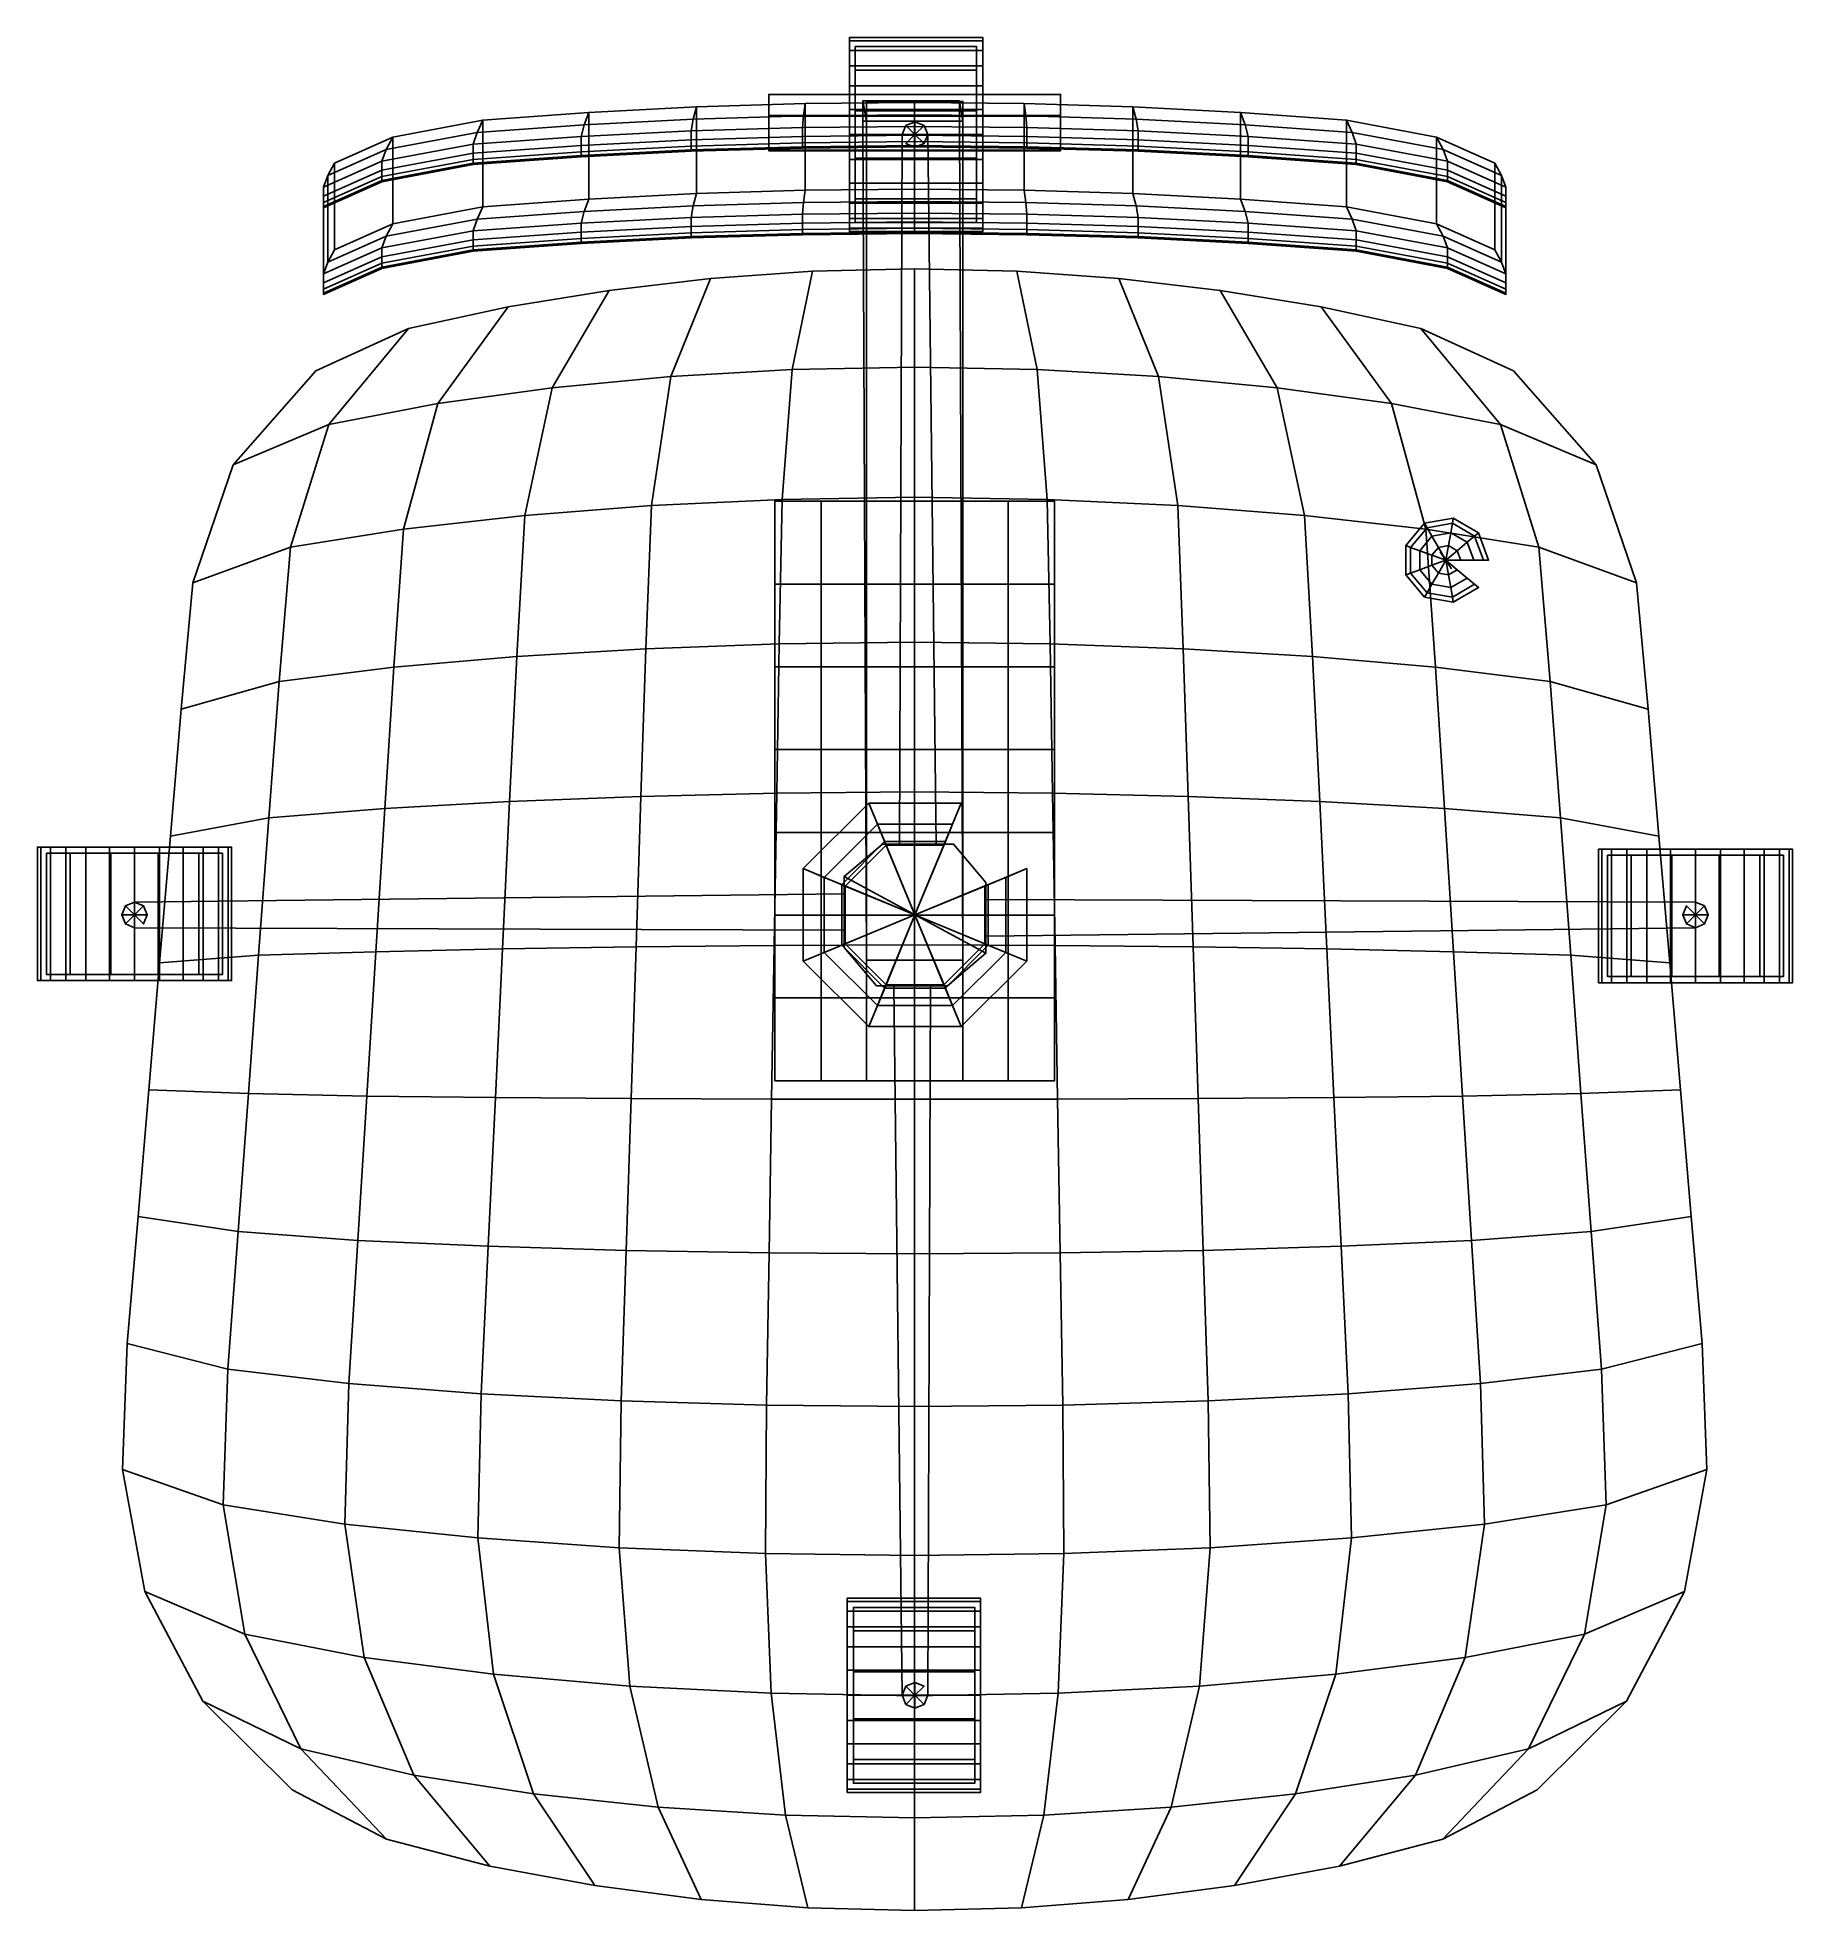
# Model space of a CAD drawing. Extents: x -2.7 to 17.5, y 1.2 to 22.8.
import ezdxf

# ---------------------------------------------------------------- set-up
doc = ezdxf.new("R2010")
doc.units = 0
for name, color, linetype in [('BACK', 7, 'CONTINUOUS'), ('BRACKET', 7, 'CONTINUOUS'), ('CUSHIONS', 1, 'CONTINUOUS'), ('LEG', 7, 'CONTINUOUS'), ('SIDES', 1, 'CONTINUOUS'), ('STEM', 7, 'CONTINUOUS'), ('WHEELCOV', 7, 'CONTINUOUS')]:
    doc.layers.add(name, color=color, linetype=linetype)

msp = doc.modelspace()

# ---------------------------------------------------------------- linework, layer by layer
at = {"layer": 'BACK'}
for points in [[(6.822323, 21.823219, 11.546831), (6.822323, 22.050469, 11.546831), (7.935564, 22.050469, 11.546831), (7.935564, 21.823219, 11.546831), (6.822323, 21.823219, 11.546831)], [(9.063048, 21.484894, 11.041474), (9.063048, 21.487675, 10.361962), (5.694839, 21.487675, 10.361962), (5.694839, 21.484894, 11.041474)], [(9.063048, 21.484894, 11.041474), (5.694839, 21.484894, 11.041474)]]:
    msp.add_polyline3d(points, dxfattribs=at)
for points in [[(6.822323, 21.823219, -1.746962), (7.936128, 21.823219, -1.746962), (7.936128, 21.823219, -1.97947), (6.822323, 21.823219, -1.97947)], [(6.822323, 12.139427, -1.746962), (7.936128, 12.139427, -1.746962), (7.936128, 12.139427, -1.97947), (6.822323, 12.139427, -1.97947)]]:
    msp.add_polyline3d(points, close=True, dxfattribs=at)
for points in [[(6.78091, 21.823219, -1.746962), (6.78091, 22.055727, -1.746962), (6.78091, 22.055727, 11.546831), (6.78091, 21.823219, 11.546831)], [(7.894715, 22.055727, 11.546831), (6.78091, 22.055727, 11.546831), (6.78091, 22.055727, -1.746962), (7.894715, 22.055727, -1.746962)], [(6.822323, 21.823219, -1.97947), (6.78091, 22.055727, -1.746962), (7.894715, 22.055727, -1.746962), (7.936128, 21.823219, -1.97947)], [(6.822323, 21.823219, -1.746962), (6.822323, 21.823219, -1.97947), (6.78091, 22.055727, -1.746962), (6.78091, 21.823219, -1.746962)], [(7.894715, 21.823219, -1.746962), (7.894715, 22.055727, -1.746962), (6.78091, 22.055727, -1.746962), (6.78091, 21.823219, -1.746962)], [(7.894715, 21.823219, 11.546831), (7.894715, 22.055727, 11.546831), (6.78091, 22.055727, 11.546831), (6.78091, 21.823219, 11.546831)], [(7.894715, 21.823219, 11.546831), (7.894715, 21.823219, -1.746962), (7.894715, 22.055727, -1.746962), (7.894715, 22.055727, 11.546831)], [(7.936128, 21.823219, -1.97947), (7.894715, 22.055727, -1.746962), (7.936128, 21.823219, -1.746962)], [(6.78091, 21.823219, 11.546831), (7.894715, 21.823219, 11.546831), (7.894715, 21.823219, -1.746962), (6.78091, 21.823219, -1.746962)], [(6.822323, 12.139427, -1.97947), (6.822323, 21.823219, -1.97947), (6.78091, 21.823219, -1.746962), (6.822323, 12.139427, -1.746962)], [(7.936128, 12.139427, -1.746962), (7.894715, 21.823219, -1.746962), (6.78091, 21.823219, -1.746962), (6.822323, 12.139427, -1.746962)], [(6.822323, 12.139427, -1.97947), (7.936128, 12.139427, -1.97947), (7.936128, 21.823219, -1.97947), (6.822323, 21.823219, -1.97947)], [(7.936128, 12.139427, -1.746962), (7.936128, 12.139427, -1.97947), (7.936128, 21.823219, -1.97947), (7.894715, 21.823219, -1.746962)]]:
    msp.add_3dface(points, dxfattribs=at)
at = {"layer": 'BRACKET'}
for points in [[(5.764361, 10.749296, -1.645942), (5.764361, 10.749296, -1.873191), (5.764361, 17.435738, -1.873191), (5.764361, 17.435738, -1.645942)], [(8.993526, 10.749296, -1.645942), (8.993526, 10.749296, -1.873191), (8.993526, 17.435738, -1.873191), (8.993526, 17.435738, -1.645942)]]:
    msp.add_3dface(points, dxfattribs=at)
at = {"layer": 'BRACKET', "color": 7}
for points in [[(5.764361, 17.435738, -1.645942), (6.299612, 17.435738, -1.786662), (6.299612, 17.435738, -2.013912), (5.764361, 17.435738, -1.873191)], [(6.299612, 16.480532, -2.013912), (5.764361, 16.480532, -1.873191), (5.764361, 17.435738, -1.873191), (6.299612, 17.435738, -2.013912)], [(6.299612, 16.480532, -1.786662), (5.764361, 16.480532, -1.645942), (5.764361, 17.435738, -1.645942), (6.299612, 17.435738, -1.786662)], [(6.822323, 16.480532, -2.198212), (6.299612, 16.480532, -2.013912), (6.299612, 17.435738, -2.013912), (6.822323, 17.435738, -2.198212)], [(6.299612, 17.435738, -1.786662), (6.822323, 17.435738, -1.970962), (6.822323, 17.435738, -2.198212), (6.299612, 17.435738, -2.013912)], [(6.822323, 16.480532, -1.970962), (6.299612, 16.480532, -1.786662), (6.299612, 17.435738, -1.786662), (6.822323, 17.435738, -1.970962)], [(7.378943, 16.480532, -2.212428), (6.822323, 16.480532, -2.198212), (6.822323, 17.435738, -2.198212), (7.378943, 17.435738, -2.212428)], [(6.822323, 17.435738, -1.970962), (7.378943, 17.435738, -1.985179), (7.378943, 17.435738, -2.212428), (6.822323, 17.435738, -2.198212)], [(7.378943, 16.480532, -1.985179), (6.822323, 16.480532, -1.970962), (6.822323, 17.435738, -1.970962), (7.378943, 17.435738, -1.985179)], [(7.935564, 16.480532, -2.198212), (7.378943, 16.480532, -2.212428), (7.378943, 17.435738, -2.212428), (7.935564, 17.435738, -2.198212)], [(7.378943, 17.435738, -1.985179), (7.935564, 17.435738, -1.970962), (7.935564, 17.435738, -2.198212), (7.378943, 17.435738, -2.212428)], [(7.935564, 16.480532, -1.970962), (7.378943, 16.480532, -1.985179), (7.378943, 17.435738, -1.985179), (7.935564, 17.435738, -1.970962)], [(8.458275, 16.480532, -2.013912), (7.935564, 16.480532, -2.198212), (7.935564, 17.435738, -2.198212), (8.458275, 17.435738, -2.013912)], [(7.935564, 17.435738, -1.970962), (8.458275, 17.435738, -1.786662), (8.458275, 17.435738, -2.013912), (7.935564, 17.435738, -2.198212)], [(8.458275, 16.480532, -1.786662), (7.935564, 16.480532, -1.970962), (7.935564, 17.435738, -1.970962), (8.458275, 17.435738, -1.786662)], [(8.458275, 17.435738, -1.786662), (8.993526, 17.435738, -1.645942), (8.993526, 17.435738, -1.873191), (8.458275, 17.435738, -2.013912)], [(8.993526, 16.480532, -1.873191), (8.458275, 16.480532, -2.013912), (8.458275, 17.435738, -2.013912), (8.993526, 17.435738, -1.873191)], [(8.993526, 16.480532, -1.645942), (8.458275, 16.480532, -1.786662), (8.458275, 17.435738, -1.786662), (8.993526, 17.435738, -1.645942)], [(6.299612, 15.525326, -2.013912), (5.764361, 15.525326, -1.873191), (5.764361, 16.480532, -1.873191), (6.299612, 16.480532, -2.013912)], [(6.299612, 15.525326, -1.786662), (5.764361, 15.525326, -1.645942), (5.764361, 16.480532, -1.645942), (6.299612, 16.480532, -1.786662)], [(6.822323, 15.525326, -2.198212), (6.299612, 15.525326, -2.013912), (6.299612, 16.480532, -2.013912), (6.822323, 16.480532, -2.198212)], [(6.822323, 15.525326, -1.970962), (6.299612, 15.525326, -1.786662), (6.299612, 16.480532, -1.786662), (6.822323, 16.480532, -1.970962)], [(7.378943, 15.525326, -2.212428), (6.822323, 15.525326, -2.198212), (6.822323, 16.480532, -2.198212), (7.378943, 16.480532, -2.212428)], [(7.378943, 15.525326, -1.985179), (6.822323, 15.525326, -1.970962), (6.822323, 16.480532, -1.970962), (7.378943, 16.480532, -1.985179)], [(7.935564, 15.525326, -2.198212), (7.378943, 15.525326, -2.212428), (7.378943, 16.480532, -2.212428), (7.935564, 16.480532, -2.198212)], [(7.935564, 15.525326, -1.970962), (7.378943, 15.525326, -1.985179), (7.378943, 16.480532, -1.985179), (7.935564, 16.480532, -1.970962)], [(8.458275, 15.525326, -2.013912), (7.935564, 15.525326, -2.198212), (7.935564, 16.480532, -2.198212), (8.458275, 16.480532, -2.013912)], [(8.458275, 15.525326, -1.786662), (7.935564, 15.525326, -1.970962), (7.935564, 16.480532, -1.970962), (8.458275, 16.480532, -1.786662)], [(8.993526, 15.525326, -1.873191), (8.458275, 15.525326, -2.013912), (8.458275, 16.480532, -2.013912), (8.993526, 16.480532, -1.873191)], [(8.993526, 15.525326, -1.645942), (8.458275, 15.525326, -1.786662), (8.458275, 16.480532, -1.786662), (8.993526, 16.480532, -1.645942)], [(6.299612, 14.57012, -2.013912), (5.764361, 14.57012, -1.873191), (5.764361, 15.525326, -1.873191), (6.299612, 15.525326, -2.013912)], [(6.299612, 14.57012, -1.786662), (5.764361, 14.57012, -1.645942), (5.764361, 15.525326, -1.645942), (6.299612, 15.525326, -1.786662)], [(6.822323, 14.57012, -2.198212), (6.299612, 14.57012, -2.013912), (6.299612, 15.525326, -2.013912), (6.822323, 15.525326, -2.198212)], [(6.822323, 14.57012, -1.970962), (6.299612, 14.57012, -1.786662), (6.299612, 15.525326, -1.786662), (6.822323, 15.525326, -1.970962)], [(7.378943, 14.57012, -2.212428), (6.822323, 14.57012, -2.198212), (6.822323, 15.525326, -2.198212), (7.378943, 15.525326, -2.212428)], [(7.378943, 14.57012, -1.985179), (6.822323, 14.57012, -1.970962), (6.822323, 15.525326, -1.970962), (7.378943, 15.525326, -1.985179)], [(7.935564, 14.57012, -2.198212), (7.378943, 14.57012, -2.212428), (7.378943, 15.525326, -2.212428), (7.935564, 15.525326, -2.198212)], [(7.935564, 14.57012, -1.970962), (7.378943, 14.57012, -1.985179), (7.378943, 15.525326, -1.985179), (7.935564, 15.525326, -1.970962)], [(8.458275, 14.57012, -2.013912), (7.935564, 14.57012, -2.198212), (7.935564, 15.525326, -2.198212), (8.458275, 15.525326, -2.013912)], [(8.458275, 14.57012, -1.786662), (7.935564, 14.57012, -1.970962), (7.935564, 15.525326, -1.970962), (8.458275, 15.525326, -1.786662)], [(8.993526, 14.57012, -1.873191), (8.458275, 14.57012, -2.013912), (8.458275, 15.525326, -2.013912), (8.993526, 15.525326, -1.873191)], [(8.993526, 14.57012, -1.645942), (8.458275, 14.57012, -1.786662), (8.458275, 15.525326, -1.786662), (8.993526, 15.525326, -1.645942)], [(6.299612, 13.614914, -2.013912), (5.764361, 13.614914, -1.873191), (5.764361, 14.57012, -1.873191), (6.299612, 14.57012, -2.013912)], [(6.299612, 13.614914, -1.786662), (5.764361, 13.614914, -1.645942), (5.764361, 14.57012, -1.645942), (6.299612, 14.57012, -1.786662)], [(6.822323, 13.614914, -2.198212), (6.299612, 13.614914, -2.013912), (6.299612, 14.57012, -2.013912), (6.822323, 14.57012, -2.198212)], [(6.822323, 13.614914, -1.970962), (6.299612, 13.614914, -1.786662), (6.299612, 14.57012, -1.786662), (6.822323, 14.57012, -1.970962)], [(7.378943, 13.614914, -2.212428), (6.822323, 13.614914, -2.198212), (6.822323, 14.57012, -2.198212), (7.378943, 14.57012, -2.212428)], [(7.378943, 13.614914, -1.985179), (6.822323, 13.614914, -1.970962), (6.822323, 14.57012, -1.970962), (7.378943, 14.57012, -1.985179)], [(7.935564, 13.614914, -2.198212), (7.378943, 13.614914, -2.212428), (7.378943, 14.57012, -2.212428), (7.935564, 14.57012, -2.198212)], [(7.935564, 13.614914, -1.970962), (7.378943, 13.614914, -1.985179), (7.378943, 14.57012, -1.985179), (7.935564, 14.57012, -1.970962)], [(8.458275, 13.614914, -2.013912), (7.935564, 13.614914, -2.198212), (7.935564, 14.57012, -2.198212), (8.458275, 14.57012, -2.013912)], [(8.458275, 13.614914, -1.786662), (7.935564, 13.614914, -1.970962), (7.935564, 14.57012, -1.970962), (8.458275, 14.57012, -1.786662)], [(8.993526, 13.614914, -1.873191), (8.458275, 13.614914, -2.013912), (8.458275, 14.57012, -2.013912), (8.993526, 14.57012, -1.873191)], [(8.993526, 13.614914, -1.645942), (8.458275, 13.614914, -1.786662), (8.458275, 14.57012, -1.786662), (8.993526, 14.57012, -1.645942)], [(6.299612, 12.659708, -2.013912), (5.764361, 12.659708, -1.873191), (5.764361, 13.614914, -1.873191), (6.299612, 13.614914, -2.013912)], [(6.299612, 12.659708, -1.786662), (5.764361, 12.659708, -1.645942), (5.764361, 13.614914, -1.645942), (6.299612, 13.614914, -1.786662)], [(6.822323, 12.659708, -2.198212), (6.299612, 12.659708, -2.013912), (6.299612, 13.614914, -2.013912), (6.822323, 13.614914, -2.198212)], [(6.822323, 12.659708, -1.970962), (6.299612, 12.659708, -1.786662), (6.299612, 13.614914, -1.786662), (6.822323, 13.614914, -1.970962)], [(7.378943, 12.659708, -2.212428), (6.822323, 12.659708, -2.198212), (6.822323, 13.614914, -2.198212), (7.378943, 13.614914, -2.212428)], [(7.378943, 12.659708, -1.985179), (6.822323, 12.659708, -1.970962), (6.822323, 13.614914, -1.970962), (7.378943, 13.614914, -1.985179)], [(7.935564, 12.659708, -2.198212), (7.378943, 12.659708, -2.212428), (7.378943, 13.614914, -2.212428), (7.935564, 13.614914, -2.198212)], [(7.935564, 12.659708, -1.970962), (7.378943, 12.659708, -1.985179), (7.378943, 13.614914, -1.985179), (7.935564, 13.614914, -1.970962)], [(8.458275, 12.659708, -2.013912), (7.935564, 12.659708, -2.198212), (7.935564, 13.614914, -2.198212), (8.458275, 13.614914, -2.013912)], [(8.458275, 12.659708, -1.786662), (7.935564, 12.659708, -1.970962), (7.935564, 13.614914, -1.970962), (8.458275, 13.614914, -1.786662)], [(8.993526, 12.659708, -1.873191), (8.458275, 12.659708, -2.013912), (8.458275, 13.614914, -2.013912), (8.993526, 13.614914, -1.873191)], [(8.993526, 12.659708, -1.645942), (8.458275, 12.659708, -1.786662), (8.458275, 13.614914, -1.786662), (8.993526, 13.614914, -1.645942)], [(6.299612, 11.704502, -2.013912), (5.764361, 11.704502, -1.873191), (5.764361, 12.659708, -1.873191), (6.299612, 12.659708, -2.013912)], [(6.299612, 11.704502, -1.786662), (5.764361, 11.704502, -1.645942), (5.764361, 12.659708, -1.645942), (6.299612, 12.659708, -1.786662)], [(6.822323, 11.704502, -2.198212), (6.299612, 11.704502, -2.013912), (6.299612, 12.659708, -2.013912), (6.822323, 12.659708, -2.198212)], [(6.822323, 11.704502, -1.970962), (6.299612, 11.704502, -1.786662), (6.299612, 12.659708, -1.786662), (6.822323, 12.659708, -1.970962)], [(7.378943, 11.704502, -2.212428), (6.822323, 11.704502, -2.198212), (6.822323, 12.659708, -2.198212), (7.378943, 12.659708, -2.212428)], [(7.378943, 11.704502, -1.985179), (6.822323, 11.704502, -1.970962), (6.822323, 12.659708, -1.970962), (7.378943, 12.659708, -1.985179)], [(7.935564, 11.704502, -2.198212), (7.378943, 11.704502, -2.212428), (7.378943, 12.659708, -2.212428), (7.935564, 12.659708, -2.198212)], [(7.935564, 11.704502, -1.970962), (7.378943, 11.704502, -1.985179), (7.378943, 12.659708, -1.985179), (7.935564, 12.659708, -1.970962)], [(8.458275, 11.704502, -2.013912), (7.935564, 11.704502, -2.198212), (7.935564, 12.659708, -2.198212), (8.458275, 12.659708, -2.013912)], [(8.458275, 11.704502, -1.786662), (7.935564, 11.704502, -1.970962), (7.935564, 12.659708, -1.970962), (8.458275, 12.659708, -1.786662)], [(8.993526, 11.704502, -1.873191), (8.458275, 11.704502, -2.013912), (8.458275, 12.659708, -2.013912), (8.993526, 12.659708, -1.873191)], [(8.993526, 11.704502, -1.645942), (8.458275, 11.704502, -1.786662), (8.458275, 12.659708, -1.786662), (8.993526, 12.659708, -1.645942)], [(6.299612, 10.749296, -2.013912), (5.764361, 10.749296, -1.873191), (5.764361, 11.704502, -1.873191), (6.299612, 11.704502, -2.013912)], [(6.299612, 10.749296, -1.786662), (5.764361, 10.749296, -1.645942), (5.764361, 11.704502, -1.645942), (6.299612, 11.704502, -1.786662)], [(6.822323, 10.749296, -2.198212), (6.299612, 10.749296, -2.013912), (6.299612, 11.704502, -2.013912), (6.822323, 11.704502, -2.198212)], [(6.822323, 10.749296, -1.970962), (6.299612, 10.749296, -1.786662), (6.299612, 11.704502, -1.786662), (6.822323, 11.704502, -1.970962)], [(7.378943, 10.749296, -2.212428), (6.822323, 10.749296, -2.198212), (6.822323, 11.704502, -2.198212), (7.378943, 11.704502, -2.212428)], [(7.378943, 10.749296, -1.985179), (6.822323, 10.749296, -1.970962), (6.822323, 11.704502, -1.970962), (7.378943, 11.704502, -1.985179)], [(7.935564, 10.749296, -2.198212), (7.378943, 10.749296, -2.212428), (7.378943, 11.704502, -2.212428), (7.935564, 11.704502, -2.198212)], [(7.935564, 10.749296, -1.970962), (7.378943, 10.749296, -1.985179), (7.378943, 11.704502, -1.985179), (7.935564, 11.704502, -1.970962)], [(8.458275, 10.749296, -2.013912), (7.935564, 10.749296, -2.198212), (7.935564, 11.704502, -2.198212), (8.458275, 11.704502, -2.013912)], [(8.458275, 10.749296, -1.786662), (7.935564, 10.749296, -1.970962), (7.935564, 11.704502, -1.970962), (8.458275, 11.704502, -1.786662)], [(8.993526, 10.749296, -1.873191), (8.458275, 10.749296, -2.013912), (8.458275, 11.704502, -2.013912), (8.993526, 11.704502, -1.873191)], [(8.993526, 10.749296, -1.645942), (8.458275, 10.749296, -1.786662), (8.458275, 11.704502, -1.786662), (8.993526, 11.704502, -1.645942)], [(5.764361, 10.749296, -1.645942), (6.299612, 10.749296, -1.786662), (6.299612, 10.749296, -2.013912), (5.764361, 10.749296, -1.873191)], [(6.299612, 10.749296, -1.786662), (6.822323, 10.749296, -1.970962), (6.822323, 10.749296, -2.198212), (6.299612, 10.749296, -2.013912)], [(6.822323, 10.749296, -1.970962), (7.378943, 10.749296, -1.985179), (7.378943, 10.749296, -2.212428), (6.822323, 10.749296, -2.198212)], [(7.378943, 10.749296, -1.985179), (7.935564, 10.749296, -1.970962), (7.935564, 10.749296, -2.198212), (7.378943, 10.749296, -2.212428)], [(7.935564, 10.749296, -1.970962), (8.458275, 10.749296, -1.786662), (8.458275, 10.749296, -2.013912), (7.935564, 10.749296, -2.198212)], [(8.458275, 10.749296, -1.786662), (8.993526, 10.749296, -1.645942), (8.993526, 10.749296, -1.873191), (8.458275, 10.749296, -2.013912)]]:
    msp.add_3dface(points, dxfattribs=at)
at = {"layer": 'LEG'}
for p, q in [((7.382922, 21.668973, -16.954128), (7.382922, 21.668973, -17.454128)), ((-1.623306, 12.662745, -16.954128), (-1.623306, 12.662745, -17.454128)), ((16.38915, 12.662745, -16.954128), (16.38915, 12.662745, -17.454128)), ((7.382922, 3.656517, -16.954128), (7.382922, 3.656517, -17.454128))]:
    msp.add_line(p, q, dxfattribs=at)
for points in [[(7.382922, 21.668973, -16.954128), (7.235175, 21.668973, -16.954128), (7.235175, 21.668973, -17.454128), (7.382922, 21.668973, -17.454128)], [(7.382922, 21.668973, -15.980183), (7.235175, 21.668973, -15.980183), (7.235175, 21.668973, -16.954128)], [(7.007136, 13.480745, -17.040279), (7.007136, 13.480745, -15.402783), (7.825884, 13.480745, -15.402783), (7.825884, 13.480745, -17.040279), (7.007136, 13.480745, -17.040279)], [(6.564921, 12.286958, -17.040279), (6.564921, 12.286958, -15.402783), (6.564921, 13.105706, -15.402783), (6.564921, 13.105706, -17.040279), (6.564921, 12.286958, -17.040279)], [(8.200923, 13.038531, -17.040279), (8.200923, 13.038531, -15.402783), (8.200923, 12.219783, -15.402783), (8.200923, 12.219783, -17.040279), (8.200923, 13.038531, -17.040279)], [(16.38915, 12.662745, -16.954128), (16.38915, 12.810492, -16.954128), (16.38915, 12.810492, -17.454128), (16.38915, 12.662745, -17.454128)], [(16.38915, 12.662745, -15.980183), (16.38915, 12.810492, -15.980183), (16.38915, 12.810492, -16.954128)], [(-1.623306, 12.662745, -16.954128), (-1.623306, 12.514997, -16.954128), (-1.623306, 12.514997, -17.454128), (-1.623306, 12.662745, -17.454128)], [(-1.623306, 12.662745, -15.980183), (-1.623306, 12.514997, -15.980183), (-1.623306, 12.514997, -16.954128)], [(7.758709, 11.844744, -17.040279), (7.758709, 11.844744, -15.402783), (6.939961, 11.844744, -15.402783), (6.939961, 11.844744, -17.040279), (7.758709, 11.844744, -17.040279)], [(7.382922, 3.656517, -16.954128), (7.530669, 3.656517, -16.954128), (7.530669, 3.656517, -17.454128), (7.382922, 3.656517, -17.454128)], [(7.382922, 3.656517, -15.980183), (7.530669, 3.656517, -15.980183), (7.530669, 3.656517, -16.954128)]]:
    msp.add_polyline3d(points, dxfattribs=at)
for points in [[(7.205442, 13.480745, -15.525856), (7.205442, 13.480745, -16.917206), (7.235175, 21.668973, -16.954128), (7.235175, 21.668973, -15.980183)], [(7.205442, 13.480745, -15.525856), (7.627577, 13.480745, -15.525856), (7.530669, 21.668973, -15.980183), (7.235175, 21.668973, -15.980183)], [(7.205442, 13.480745, -16.917206), (7.627577, 13.480745, -16.917206), (7.530669, 21.668973, -16.954128), (7.235175, 21.668973, -16.954128)], [(7.530669, 21.668973, -15.980183), (7.627577, 13.480745, -15.525856), (7.627577, 13.480745, -16.917206), (7.530669, 21.668973, -16.954128)], [(7.007136, 13.480745, -15.402783), (6.564921, 13.105706, -15.402783), (6.564921, 13.105706, -17.040279), (7.007136, 13.480745, -17.040279)], [(7.007136, 13.480745, -15.402783), (7.825884, 13.480745, -15.402783), (7.825884, 13.480745, -17.040279), (7.007136, 13.480745, -17.040279)], [(8.200923, 13.038531, -15.402783), (7.825884, 13.480745, -15.402783), (7.825884, 13.480745, -17.040279), (8.200923, 13.038531, -17.040279)], [(6.564921, 12.286958, -15.402783), (6.564921, 13.105706, -15.402783), (6.564921, 13.105706, -17.040279), (6.564921, 12.286958, -17.040279)], [(8.200923, 13.038531, -15.402783), (8.200923, 12.219783, -15.402783), (8.200923, 12.219783, -17.040279), (8.200923, 13.038531, -17.040279)], [(6.564921, 12.485265, -15.525856), (6.564921, 12.9074, -15.525856), (-1.623306, 12.810492, -15.980183), (-1.623306, 12.514997, -15.980183)], [(-1.623306, 12.810492, -15.980183), (6.564921, 12.9074, -15.525856), (6.564921, 12.9074, -16.917206), (-1.623306, 12.810492, -16.954128)], [(6.564921, 12.485265, -16.917206), (6.564921, 12.9074, -16.917206), (-1.623306, 12.810492, -16.954128), (-1.623306, 12.514997, -16.954128)], [(8.200923, 12.840225, -15.525856), (8.200923, 12.840225, -16.917206), (16.38915, 12.810492, -16.954128), (16.38915, 12.810492, -15.980183)], [(8.200923, 12.840225, -15.525856), (8.200923, 12.41809, -15.525856), (16.38915, 12.514997, -15.980183), (16.38915, 12.810492, -15.980183)], [(8.200923, 12.840225, -16.917206), (8.200923, 12.41809, -16.917206), (16.38915, 12.514997, -16.954128), (16.38915, 12.810492, -16.954128)], [(6.564921, 12.485265, -15.525856), (6.564921, 12.485265, -16.917206), (-1.623306, 12.514997, -16.954128), (-1.623306, 12.514997, -15.980183)], [(16.38915, 12.514997, -15.980183), (8.200923, 12.41809, -15.525856), (8.200923, 12.41809, -16.917206), (16.38915, 12.514997, -16.954128)], [(6.564921, 12.286958, -15.402783), (6.939961, 11.844744, -15.402783), (6.939961, 11.844744, -17.040279), (6.564921, 12.286958, -17.040279)], [(7.758709, 11.844744, -15.402783), (8.200923, 12.219783, -15.402783), (8.200923, 12.219783, -17.040279), (7.758709, 11.844744, -17.040279)], [(7.758709, 11.844744, -15.402783), (6.939961, 11.844744, -15.402783), (6.939961, 11.844744, -17.040279), (7.758709, 11.844744, -17.040279)], [(7.560402, 11.844744, -16.917206), (7.138267, 11.844744, -16.917206), (7.235175, 3.656517, -16.954128), (7.530669, 3.656517, -16.954128)], [(7.235175, 3.656517, -15.980183), (7.138267, 11.844744, -15.525856), (7.138267, 11.844744, -16.917206), (7.235175, 3.656517, -16.954128)], [(7.560402, 11.844744, -15.525856), (7.138267, 11.844744, -15.525856), (7.235175, 3.656517, -15.980183), (7.530669, 3.656517, -15.980183)], [(7.560402, 11.844744, -15.525856), (7.560402, 11.844744, -16.917206), (7.530669, 3.656517, -16.954128), (7.530669, 3.656517, -15.980183)]]:
    msp.add_3dface(points, dxfattribs=at)
at = {"layer": 'SIDES'}
for p, q in [((3.6188, 20.923287, 5.431582), (4.860839, 20.988377, 5.212544)), ((4.860839, 20.988377, 15.511379), (3.6188, 20.923287, 15.292341)), ((4.860839, 20.988377, 5.212544), (6.117044, 21.025335, 5.088173)), ((6.117044, 21.025335, 15.63575), (4.860839, 20.988377, 15.511379)), ((6.117044, 21.025335, 5.088173), (7.378943, 21.039567, 5.04028)), ((7.378943, 21.039567, 15.683644), (6.117044, 21.025335, 15.63575)), ((7.378943, 21.039567, 5.04028), (8.640843, 21.025335, 5.088173)), ((8.640843, 21.025335, 15.63575), (7.378943, 21.039567, 15.683644)), ((8.640843, 21.025335, 5.088173), (9.897048, 20.988377, 5.212544)), ((9.897048, 20.988377, 15.511379), (8.640843, 21.025335, 15.63575)), ((9.897048, 20.988377, 5.212544), (11.139086, 20.923287, 5.431582)), ((11.139086, 20.923287, 15.292341), (9.897048, 20.988377, 15.511379)), ((2.394777, 20.834808, 14.994595), (1.356236, 20.636854, 14.328446)), ((1.356236, 20.636854, 6.395477), (2.394777, 20.834808, 5.729329)), ((2.394777, 20.834808, 5.729329), (3.6188, 20.923287, 5.431582)), ((3.6188, 20.923287, 15.292341), (2.394777, 20.834808, 14.994595)), ((11.139086, 20.923287, 5.431582), (12.363109, 20.834808, 5.729329)), ((12.363109, 20.834808, 14.994595), (11.139086, 20.923287, 15.292341)), ((12.363109, 20.834808, 5.729329), (13.401651, 20.636854, 6.395477)), ((13.401651, 20.636854, 14.328446), (12.363109, 20.834808, 14.994595)), ((1.356236, 20.636854, 14.328446), (0.685305, 20.336493, 13.31768)), ((0.685305, 20.336493, 7.406243), (1.356236, 20.636854, 6.395477)), ((13.401651, 20.636854, 6.395477), (14.072582, 20.336493, 7.406243)), ((14.072582, 20.336493, 13.31768), (13.401651, 20.636854, 14.328446)), ((0.685305, 20.336493, 13.31768), (0.607756, 20.194657, 12.840381)), ((0.607756, 20.194657, 7.883542), (0.685305, 20.336493, 7.406243)), ((14.072582, 20.336493, 7.406243), (14.072582, 20.336493, 7.406243)), ((14.072582, 20.336493, 7.406243), (14.150131, 20.194657, 7.883542)), ((14.150131, 20.194657, 12.840381), (14.072582, 20.336493, 13.31768)), ((0.607756, 20.194657, 12.840381), (0.556043, 20.05985, 12.3591)), ((0.556043, 20.05985, 8.364823), (0.607756, 20.194657, 7.883542)), ((6.199828, 20.090107, -0.047299), (7.378943, 20.120106, -0.042622)), ((7.378943, 20.120106, -0.042622), (8.558059, 20.090107, -0.047299)), ((14.150131, 20.194657, 7.883542), (14.201843, 20.05985, 8.364823)), ((14.201843, 20.05985, 12.3591), (14.150131, 20.194657, 12.840381)), ((0.556043, 20.05985, 12.3591), (0.556043, 19.956638, 11.865937)), ((0.556043, 19.956638, 8.857986), (0.556043, 20.05985, 8.364823)), ((0.556043, 19.956638, 11.865937), (0.556043, 19.883325, 11.367453)), ((0.556043, 19.883325, 9.35647), (0.556043, 19.956638, 8.857986)), ((3.85213, 19.870434, -0.081554), (5.023414, 20.006824, -0.060286)), ((5.023414, 20.006824, -0.060286), (6.199828, 20.090107, -0.047299)), ((8.558059, 20.090107, -0.047299), (9.734473, 20.006824, -0.060286)), ((9.734473, 20.006824, -0.060286), (10.905757, 19.870434, -0.081554)), ((14.201843, 20.05985, 8.364823), (14.201843, 19.956638, 8.857986)), ((14.201843, 19.956638, 11.865937), (14.201843, 20.05985, 12.3591)), ((14.201843, 19.956638, 8.857986), (14.201843, 19.883325, 9.35647)), ((14.201843, 19.883325, 11.367453), (14.201843, 19.956638, 11.865937)), ((0.556043, 19.883325, 11.367453), (0.556043, 19.838897, 10.865579)), ((0.556043, 19.838897, 9.858345), (0.556043, 19.883325, 9.35647)), ((0.556043, 19.838897, 10.865579), (0.556043, 19.8235, 10.361962)), ((0.556043, 19.8235, 10.361962), (0.556043, 19.838897, 9.858345)), ((1.536802, 19.430118, -0.150214), (2.688391, 19.681219, -0.111059)), ((2.688391, 19.681219, -0.111059), (3.85213, 19.870434, -0.081554)), ((10.905757, 19.870434, -0.081554), (12.069496, 19.681219, -0.111059)), ((12.069496, 19.681219, -0.111059), (13.221085, 19.430118, -0.150214)), ((14.201843, 19.883325, 9.35647), (14.201843, 19.838897, 9.858345)), ((14.201843, 19.838897, 10.865579), (14.201843, 19.883325, 11.367453)), ((14.201843, 19.838897, 9.858345), (14.201843, 19.8235, 10.361962)), ((14.201843, 19.8235, 10.361962), (14.201843, 19.838897, 10.865579)), ((0.469363, 18.943406, -0.226108), (1.536802, 19.430118, -0.150214)), ((13.221085, 19.430118, -0.150214), (14.288524, 18.943406, -0.226108)), ((-0.484992, 17.858008, -0.395358), (0.469363, 18.943406, -0.226108)), ((14.288524, 18.943406, -0.226108), (15.242879, 17.858008, -0.395358)), ((-0.949309, 16.496609, -0.607646), (-0.484992, 17.858008, -0.395358)), ((15.242879, 17.858008, -0.395358), (15.707196, 16.496609, -0.607646)), ((-1.084789, 15.035512, -0.620599), (-0.949309, 16.496609, -0.607646)), ((15.707196, 16.496609, -0.607646), (15.842676, 15.035512, -0.620599)), ((-1.209212, 13.571742, -0.620599), (-1.084789, 15.035512, -0.620599)), ((15.842676, 15.035512, -0.620599), (15.967099, 13.571742, -0.620599)), ((-1.333634, 12.107972, -0.620599), (-1.209212, 13.571742, -0.620599)), ((15.967099, 13.571742, -0.620599), (16.091521, 12.107972, -0.620599)), ((-1.458057, 10.644202, -0.620599), (-1.333634, 12.107972, -0.620599)), ((16.091521, 12.107972, -0.620599), (16.215944, 10.644202, -0.620599)), ((-1.582479, 9.180432, -0.620599), (-1.458057, 10.644202, -0.620599)), ((16.215944, 10.644202, -0.620599), (16.340366, 9.180432, -0.620599)), ((-1.706902, 7.716662, -0.620599), (-1.582479, 9.180432, -0.620599)), ((16.340366, 9.180432, -0.620599), (16.464789, 7.716662, -0.620599)), ((-1.763873, 6.261757, -0.723331), (-1.706902, 7.716662, -0.620599)), ((16.464789, 7.716662, -0.620599), (16.52176, 6.261757, -0.723331)), ((-1.505635, 4.856151, -1.00584), (-1.763873, 6.261757, -0.723331)), ((16.52176, 6.261757, -0.723331), (16.263521, 4.856151, -1.00584)), ((-0.833707, 3.587219, -1.26088), (-1.505635, 4.856151, -1.00584)), ((16.263521, 4.856151, -1.00584), (15.591594, 3.587219, -1.26088)), ((0.194073, 2.567257, -1.46588), (-0.833707, 3.587219, -1.26088)), ((15.591594, 3.587219, -1.26088), (14.563814, 2.567257, -1.46588)), ((1.283048, 1.996647, -1.580566), (0.194073, 2.567257, -1.46588)), ((14.563814, 2.567257, -1.46588), (13.474839, 1.996647, -1.580566)), ((2.475986, 1.684058, -1.643392), (1.283048, 1.996647, -1.580566)), ((13.474839, 1.996647, -1.580566), (12.281901, 1.684058, -1.643392)), ((3.689634, 1.460855, -1.688253), (2.475986, 1.684058, -1.643392)), ((12.281901, 1.684058, -1.643392), (11.068253, 1.460855, -1.688253)), ((4.913636, 1.30097, -1.720388), (3.689634, 1.460855, -1.688253)), ((6.144557, 1.204852, -1.739707), (4.913636, 1.30097, -1.720388)), ((9.844251, 1.30097, -1.720388), (8.61333, 1.204852, -1.739707)), ((11.068253, 1.460855, -1.688253), (9.844251, 1.30097, -1.720388)), ((7.378943, 1.17277, -1.746155), (6.144557, 1.204852, -1.739707)), ((8.61333, 1.204852, -1.739707), (7.378943, 1.17277, -1.746155))]:
    msp.add_line(p, q, dxfattribs=at)
msp.add_polyline3d([(1.356236, 20.636854, 14.328446), (2.394777, 20.834808, 14.994595), (3.6188, 20.923287, 15.292341), (4.860839, 20.988377, 15.511379), (6.117044, 21.025335, 15.63575), (7.378943, 21.039567, 15.683644), (8.640843, 21.025335, 15.63575), (9.897048, 20.988377, 15.511379), (11.139086, 20.923287, 15.292341), (12.363109, 20.834808, 14.994595), (13.401651, 20.636854, 14.328446), (14.072582, 20.336493, 13.31768), (14.150131, 20.194657, 12.840381), (14.201843, 20.05985, 12.3591), (14.201843, 19.956638, 11.865937), (14.201843, 19.883325, 11.367453), (14.201843, 19.838897, 10.865579), (14.201843, 19.8235, 10.361962), (14.201843, 19.838897, 9.858345), (14.201843, 19.883325, 9.35647), (14.201843, 19.956638, 8.857986), (14.201843, 20.05985, 8.364823), (14.150131, 20.194657, 7.883542), (14.072582, 20.336493, 7.406243), (13.401651, 20.636854, 6.395477), (12.363109, 20.834808, 5.729329), (11.139086, 20.923287, 5.431582), (9.897048, 20.988377, 5.212544), (8.640843, 21.025335, 5.088173), (7.378943, 21.039567, 5.04028), (6.117044, 21.025335, 5.088173), (4.860839, 20.988377, 5.212544), (3.6188, 20.923287, 5.431582), (2.394777, 20.834808, 5.729329), (1.356236, 20.636854, 6.395477), (0.685305, 20.336493, 7.406243), (0.607756, 20.194657, 7.883542), (0.556043, 20.05985, 8.364823), (0.556043, 19.956638, 8.857986), (0.556043, 19.883325, 9.35647), (0.556043, 19.838897, 9.858345), (0.556043, 19.8235, 10.361962), (0.556043, 19.838897, 10.865579), (0.556043, 19.883325, 11.367453), (0.556043, 19.956638, 11.865937), (0.556043, 20.05985, 12.3591), (0.607756, 20.194657, 12.840381), (0.685305, 20.336493, 13.31768), (1.356236, 20.636854, 14.328446)], dxfattribs=at)
for points in [[(2.394777, 21.834808, 14.994595), (1.356236, 21.636854, 14.328446), (1.356236, 20.636854, 14.328446), (2.394777, 20.834808, 14.994595)], [(1.356236, 20.636854, 6.395477), (1.356236, 21.636854, 6.395477), (2.394777, 21.834808, 5.729329), (2.394777, 20.834808, 5.729329)], [(3.6188, 21.923287, 15.292341), (2.394777, 21.834808, 14.994595), (2.394777, 20.834808, 14.994595), (3.6188, 20.923287, 15.292341)], [(2.394777, 20.834808, 5.729329), (2.394777, 21.834808, 5.729329), (3.6188, 21.923287, 5.431582), (3.6188, 20.923287, 5.431582)], [(4.860839, 21.988377, 15.511379), (3.6188, 21.923287, 15.292341), (3.6188, 20.923287, 15.292341), (4.860839, 20.988377, 15.511379)], [(3.6188, 20.923287, 5.431582), (3.6188, 21.923287, 5.431582), (4.860839, 21.988377, 5.212544), (4.860839, 20.988377, 5.212544)], [(6.117044, 21.025335, 15.63575), (6.117044, 22.025335, 15.63575), (4.860839, 21.988377, 15.511379), (4.860839, 20.988377, 15.511379)], [(4.860839, 20.988377, 5.212544), (4.860839, 21.988377, 5.212544), (6.117044, 22.025335, 5.088173), (6.117044, 21.025335, 5.088173)], [(7.378943, 21.039567, 15.683644), (7.378943, 22.039567, 15.683644), (6.117044, 22.025335, 15.63575), (6.117044, 21.025335, 15.63575)], [(6.117044, 22.025335, 5.088173), (6.117044, 21.025335, 5.088173), (7.378943, 21.039567, 5.04028), (7.378943, 22.039567, 5.04028)], [(7.378943, 21.039567, 15.683644), (7.378943, 22.039567, 15.683644), (8.640843, 22.025335, 15.63575), (8.640843, 21.025335, 15.63575)], [(8.640843, 22.025335, 5.088173), (8.640843, 21.025335, 5.088173), (7.378943, 21.039567, 5.04028), (7.378943, 22.039567, 5.04028)], [(8.640843, 21.025335, 15.63575), (8.640843, 22.025335, 15.63575), (9.897048, 21.988377, 15.511379), (9.897048, 20.988377, 15.511379)], [(9.897048, 20.988377, 5.212544), (9.897048, 21.988377, 5.212544), (8.640843, 22.025335, 5.088173), (8.640843, 21.025335, 5.088173)], [(9.897048, 21.988377, 15.511379), (11.139086, 21.923287, 15.292341), (11.139086, 20.923287, 15.292341), (9.897048, 20.988377, 15.511379)], [(11.139086, 20.923287, 5.431582), (11.139086, 21.923287, 5.431582), (9.897048, 21.988377, 5.212544), (9.897048, 20.988377, 5.212544)], [(11.139086, 21.923287, 15.292341), (12.363109, 21.834808, 14.994595), (12.363109, 20.834808, 14.994595), (11.139086, 20.923287, 15.292341)], [(12.363109, 20.834808, 5.729329), (12.363109, 21.834808, 5.729329), (11.139086, 21.923287, 5.431582), (11.139086, 20.923287, 5.431582)], [(12.363109, 21.834808, 14.994595), (13.401651, 21.636854, 14.328446), (13.401651, 20.636854, 14.328446), (12.363109, 20.834808, 14.994595)], [(13.401651, 20.636854, 6.395477), (13.401651, 21.636854, 6.395477), (12.363109, 21.834808, 5.729329), (12.363109, 20.834808, 5.729329)], [(1.356236, 21.636854, 14.328446), (0.685305, 21.336493, 13.31768), (0.685305, 20.336493, 13.31768), (1.356236, 20.636854, 14.328446)], [(0.685305, 20.336493, 7.406243), (0.685305, 21.336493, 7.406243), (1.356236, 21.636854, 6.395477), (1.356236, 20.636854, 6.395477)], [(13.401651, 21.636854, 14.328446), (14.072582, 21.336493, 13.31768), (14.072582, 20.336493, 13.31768), (13.401651, 20.636854, 14.328446)], [(14.072582, 20.336493, 7.406243), (14.072582, 21.336493, 7.406243), (13.401651, 21.636854, 6.395477), (13.401651, 20.636854, 6.395477)], [(0.607756, 21.194657, 12.840381), (0.556043, 21.05985, 12.3591), (0.556043, 20.05985, 12.3591), (0.607756, 20.194657, 12.840381)], [(0.556043, 21.05985, 8.364823), (0.607756, 21.194657, 7.883542), (0.607756, 20.194657, 7.883542), (0.556043, 20.05985, 8.364823)], [(0.685305, 21.336493, 13.31768), (0.607756, 21.194657, 12.840381), (0.607756, 20.194657, 12.840381), (0.685305, 20.336493, 13.31768)], [(0.607756, 21.194657, 7.883542), (0.685305, 21.336493, 7.406243), (0.685305, 20.336493, 7.406243), (0.607756, 20.194657, 7.883542)], [(14.072582, 21.336493, 13.31768), (14.150131, 21.194657, 12.840381), (14.150131, 20.194657, 12.840381), (14.072582, 20.336493, 13.31768)], [(14.150131, 21.194657, 12.840381), (14.201843, 21.05985, 12.3591), (14.201843, 20.05985, 12.3591), (14.150131, 20.194657, 12.840381)], [(14.201843, 21.05985, 8.364823), (14.150131, 21.194657, 7.883542), (14.150131, 20.194657, 7.883542), (14.201843, 20.05985, 8.364823)], [(0.556043, 21.05985, 12.3591), (0.556043, 20.956638, 11.865937), (0.556043, 19.956638, 11.865937), (0.556043, 20.05985, 12.3591)], [(0.556043, 20.956638, 8.857986), (0.556043, 21.05985, 8.364823), (0.556043, 20.05985, 8.364823), (0.556043, 19.956638, 8.857986)], [(14.201843, 21.05985, 12.3591), (14.201843, 20.956638, 11.865937), (14.201843, 19.956638, 11.865937), (14.201843, 20.05985, 12.3591)], [(14.201843, 20.956638, 8.857986), (14.201843, 21.05985, 8.364823), (14.201843, 20.05985, 8.364823), (14.201843, 19.956638, 8.857986)], [(0.556043, 20.956638, 11.865937), (0.556043, 20.883325, 11.367453), (0.556043, 19.883325, 11.367453), (0.556043, 19.956638, 11.865937)], [(0.556043, 20.883325, 9.35647), (0.556043, 20.956638, 8.857986), (0.556043, 19.956638, 8.857986), (0.556043, 19.883325, 9.35647)], [(0.556043, 20.883325, 11.367453), (0.556043, 20.838897, 10.865579), (0.556043, 19.838897, 10.865579), (0.556043, 19.883325, 11.367453)], [(0.556043, 20.838897, 9.858345), (0.556043, 20.883325, 9.35647), (0.556043, 19.883325, 9.35647), (0.556043, 19.838897, 9.858345)], [(0.556043, 20.838897, 10.865579), (0.556043, 20.8235, 10.361962), (0.556043, 19.8235, 10.361962), (0.556043, 19.838897, 10.865579)], [(0.556043, 20.8235, 10.361962), (0.556043, 20.838897, 9.858345), (0.556043, 19.838897, 9.858345), (0.556043, 19.8235, 10.361962)], [(0.556043, 20.8235, 10.361962), (0.556043, 20.838897, 9.858345), (0.556043, 19.838897, 9.858345), (0.556043, 19.8235, 10.361962)], [(14.201843, 20.956638, 11.865937), (14.201843, 20.883325, 11.367453), (14.201843, 19.883325, 11.367453), (14.201843, 19.956638, 11.865937)], [(14.201843, 20.883325, 9.35647), (14.201843, 20.956638, 8.857986), (14.201843, 19.956638, 8.857986), (14.201843, 19.883325, 9.35647)], [(14.201843, 20.883325, 11.367453), (14.201843, 20.838897, 10.865579), (14.201843, 19.838897, 10.865579), (14.201843, 19.883325, 11.367453)], [(14.201843, 20.838897, 9.858345), (14.201843, 20.883325, 9.35647), (14.201843, 19.883325, 9.35647), (14.201843, 19.838897, 9.858345)], [(14.201843, 20.838897, 10.865579), (14.201843, 20.8235, 10.361962), (14.201843, 19.8235, 10.361962), (14.201843, 19.838897, 10.865579)], [(14.201843, 20.8235, 10.361962), (14.201843, 20.838897, 9.858345), (14.201843, 19.838897, 9.858345), (14.201843, 19.8235, 10.361962)]]:
    msp.add_3dface(points, dxfattribs=at)
at = {"layer": 'STEM', "extrusion": (0.83147, 0.55557, -3.27934e-10)}
msp.add_lwpolyline([(6.377872, -2.855984), (6.308456, -2.9254), (6.308456, -3.023569), (6.377872, -3.092984), (6.47604, -3.092984), (6.545456, -3.023569), (6.545456, -2.9254), (6.47604, -2.855984)], close=True, dxfattribs=at)
at = {"layer": 'STEM'}
msp.add_polyline3d([(13.575036, 16.657665, -2.9254), (13.443366, 16.854723, -3.023569)], dxfattribs=at)
at = {"layer": 'WHEELCOV'}
for p, q in [((8.093817, 21.668973, -18.59787), (6.693817, 21.668973, -18.59787)), ((-1.623306, 13.37364, -18.59787), (-1.623306, 11.97364, -18.59787)), ((16.38915, 11.95185, -18.59787), (16.38915, 13.35185, -18.59787)), ((6.564921, 13.105706, -15.402783), (8.200923, 12.219783, -15.402783)), ((6.672027, 3.656517, -18.59787), (8.072027, 3.656517, -18.59787))]:
    msp.add_line(p, q, dxfattribs=at)

# ---------------------------------------------------------------- meshes
at = {"layer": 'BACK'}
mesh = msp.add_polymesh((6, 4), dxfattribs=at)
for k, corner in enumerate([(5.694839, 21.484894, 11.041474), (5.694839, 21.487675, 10.361962), (9.063048, 21.487675, 10.361962), (9.063048, 21.484894, 11.041474), (5.694839, 21.484894, 11.041474), (5.694839, 21.886551, 10.493371), (9.063048, 21.886551, 10.493371), (9.063048, 21.484894, 11.041474), (5.694839, 21.484894, 11.041474), (5.694839, 22.132008, 10.834138), (9.063048, 22.132008, 10.834138), (9.063048, 21.484894, 11.041474), (5.694839, 21.484894, 11.041474), (5.694839, 22.130289, 11.254099), (9.063048, 22.130289, 11.254099), (9.063048, 21.484894, 11.041474), (5.694839, 21.484894, 11.041474), (5.694839, 21.882052, 11.592845), (9.063048, 21.882052, 11.592845), (9.063048, 21.484894, 11.041474), (5.694839, 21.484894, 11.041474), (5.694839, 21.482113, 11.720986), (9.063048, 21.482113, 11.720986), (9.063048, 21.484894, 11.041474)]):
    mesh.set_mesh_vertex(divmod(k, 4), corner)
at = {"layer": 'CUSHIONS'}
mesh = msp.add_polymesh((13, 13), dxfattribs=at)
for k, corner in enumerate([(14.072582, 21.336493, 13.31768), (13.401651, 21.636854, 14.328446), (12.363109, 21.834808, 14.994595), (11.139086, 21.923287, 15.292341), (9.897048, 21.988377, 15.511379), (8.640843, 22.025335, 15.63575), (7.378943, 22.039567, 15.683644), (6.117044, 22.025335, 15.63575), (4.860839, 21.988377, 15.511379), (3.6188, 21.923287, 15.292341), (2.394777, 21.834808, 14.994595), (1.356236, 21.636854, 14.328446), (0.685305, 21.336493, 13.31768), (14.150131, 21.194657, 12.840381), (13.476149, 21.495018, 13.811371), (12.42917, 21.692973, 14.451306), (11.192401, 21.781452, 14.737336), (9.934386, 21.846542, 14.947754), (8.660051, 21.8835, 15.067231), (7.378943, 21.897732, 15.11324), (6.097836, 21.8835, 15.067231), (4.823501, 21.846542, 14.947754), (3.565486, 21.781452, 14.737336), (2.328717, 21.692973, 14.451306), (1.281738, 21.495018, 13.811371), (0.607756, 21.194657, 12.840381), (14.201843, 21.05985, 12.3591), (13.525826, 21.360211, 13.220123), (12.473221, 21.558166, 13.787583), (11.227954, 21.646645, 14.041219), (9.959285, 21.711734, 14.227806), (8.672859, 21.748693, 14.333752), (7.378943, 21.762925, 14.37455), (6.085028, 21.748693, 14.333752), (4.798602, 21.711734, 14.227806), (3.529933, 21.646645, 14.041219), (2.284666, 21.558166, 13.787583), (1.232061, 21.360211, 13.220123), (0.556043, 21.05985, 12.3591), (14.201843, 20.956638, 11.865937), (13.525826, 21.256999, 12.560839), (12.473221, 21.454954, 13.018816), (11.227954, 21.543433, 13.223517), (9.959285, 21.608523, 13.374105), (8.672859, 21.645481, 13.459611), (7.378943, 21.659713, 13.492537), (6.085028, 21.645481, 13.459611), (4.798602, 21.608523, 13.374105), (3.529933, 21.543433, 13.223517), (2.284666, 21.454954, 13.018816), (1.232061, 21.256999, 12.560839), (0.556043, 20.956638, 11.865937), (14.201843, 20.883325, 11.367453), (13.525826, 21.183686, 11.854118), (12.473221, 21.38164, 12.174857), (11.227954, 21.470119, 12.318216), (9.959285, 21.535209, 12.423679), (8.672859, 21.572167, 12.483561), (7.378943, 21.5864, 12.506621), (6.085028, 21.572167, 12.483561), (4.798602, 21.535209, 12.423679), (3.529933, 21.470119, 12.318216), (2.284666, 21.38164, 12.174857), (1.232061, 21.183686, 11.854118), (0.556043, 20.883325, 11.367453), (14.201843, 20.838897, 10.865579), (13.525826, 21.139258, 11.11593), (12.473221, 21.337212, 11.280925), (11.227954, 21.425691, 11.354673), (9.959285, 21.490781, 11.408925), (8.672859, 21.527739, 11.43973), (7.378943, 21.541971, 11.451593), (6.085028, 21.527739, 11.43973), (4.798602, 21.490781, 11.408925), (3.529933, 21.425691, 11.354673), (2.284666, 21.337212, 11.280925), (1.232061, 21.139258, 11.11593), (0.556043, 20.838897, 10.865579), (14.201843, 20.8235, 10.361962), (13.525826, 21.123861, 10.361962), (12.473221, 21.321815, 10.361962), (11.227954, 21.410294, 10.361962), (9.959285, 21.475384, 10.361962), (8.672859, 21.512342, 10.361962), (7.378943, 21.526574, 10.361962), (6.085028, 21.512342, 10.361962), (4.798602, 21.475384, 10.361962), (3.529933, 21.410294, 10.361962), (2.284666, 21.321815, 10.361962), (1.232061, 21.123861, 10.361962), (0.556043, 20.8235, 10.361962), (14.201843, 20.838897, 9.858345), (13.525826, 21.139258, 9.607993), (12.473221, 21.337212, 9.442998), (11.227954, 21.425691, 9.369251), (9.959285, 21.490781, 9.314998), (8.672859, 21.527739, 9.284193), (7.378943, 21.541971, 9.272331), (6.085028, 21.527739, 9.284193), (4.798602, 21.490781, 9.314998), (3.529933, 21.425691, 9.369251), (2.284666, 21.337212, 9.442998), (1.232061, 21.139258, 9.607993), (0.556043, 20.838897, 9.858345), (14.201843, 20.883325, 9.35647), (13.525826, 21.183686, 8.869805), (12.473221, 21.38164, 8.549067), (11.227954, 21.470119, 8.405707), (9.959285, 21.535209, 8.300245), (8.672859, 21.572167, 8.240362), (7.378943, 21.5864, 8.217302), (6.085028, 21.572167, 8.240362), (4.798602, 21.535209, 8.300245), (3.529933, 21.470119, 8.405707), (2.284666, 21.38164, 8.549067), (1.232061, 21.183686, 8.869805), (0.556043, 20.883325, 9.35647), (14.201843, 20.956638, 8.857986), (13.525826, 21.256999, 8.163085), (12.473221, 21.454954, 7.705107), (11.227954, 21.543433, 7.500407), (9.959285, 21.608523, 7.349818), (8.672859, 21.645481, 7.264313), (7.378943, 21.659713, 7.231386), (6.085028, 21.645481, 7.264313), (4.798602, 21.608523, 7.349818), (3.529933, 21.543433, 7.500407), (2.284666, 21.454954, 7.705107), (1.232061, 21.256999, 8.163085), (0.556043, 20.956638, 8.857986), (14.201843, 21.05985, 8.364823), (13.525826, 21.360211, 7.503801), (12.473221, 21.558166, 6.936341), (11.227954, 21.646645, 6.682705), (9.959285, 21.711734, 6.496117), (8.672859, 21.748693, 6.390171), (7.378943, 21.762925, 6.349373), (6.085028, 21.748693, 6.390171), (4.798602, 21.711734, 6.496117), (3.529933, 21.646645, 6.682705), (2.284666, 21.558166, 6.936341), (1.232061, 21.360211, 7.503801), (0.556043, 21.05985, 8.364823), (14.150131, 21.194657, 7.883542), (13.476149, 21.495018, 6.912552), (12.42917, 21.692973, 6.272617), (11.192401, 21.781452, 5.986588), (9.934386, 21.846542, 5.776169), (8.660051, 21.8835, 5.656692), (7.378943, 21.897732, 5.610684), (6.097836, 21.8835, 5.656692), (4.823501, 21.846542, 5.776169), (3.565486, 21.781452, 5.986588), (2.328717, 21.692973, 6.272617), (1.281738, 21.495018, 6.912552), (0.607756, 21.194657, 7.883542), (14.072582, 21.336493, 7.406243), (13.401651, 21.636854, 6.395477), (12.363109, 21.834808, 5.729329), (11.139086, 21.923287, 5.431582), (9.897048, 21.988377, 5.212544), (8.640843, 22.025335, 5.088173), (7.378943, 22.039567, 5.04028), (6.117044, 22.025335, 5.088173), (4.860839, 21.988377, 5.212544), (3.6188, 21.923287, 5.431582), (2.394777, 21.834808, 5.729329), (1.356236, 21.636854, 6.395477), (0.685305, 21.336493, 7.406243)]):
    mesh.set_mesh_vertex(divmod(k, 13), corner)
mesh = msp.add_polymesh((13, 13), dxfattribs=at)
for k, corner in enumerate([(14.072582, 20.336493, 13.31768), (13.401651, 20.636854, 14.328446), (12.363109, 20.834808, 14.994595), (11.139086, 20.923287, 15.292341), (9.897048, 20.988377, 15.511379), (8.640843, 21.025335, 15.63575), (7.378943, 21.039567, 15.683644), (6.117044, 21.025335, 15.63575), (4.860839, 20.988377, 15.511379), (3.6188, 20.923287, 15.292341), (2.394777, 20.834808, 14.994595), (1.356236, 20.636854, 14.328446), (0.685305, 20.336493, 13.31768), (14.150131, 20.194657, 12.840381), (13.476149, 20.495019, 13.811371), (12.42917, 20.692973, 14.451306), (11.192401, 20.781452, 14.737336), (9.934386, 20.846542, 14.947754), (8.660051, 20.8835, 15.067231), (7.378943, 20.897732, 15.11324), (6.097836, 20.8835, 15.067231), (4.823501, 20.846542, 14.947754), (3.565486, 20.781452, 14.737336), (2.328717, 20.692973, 14.451306), (1.281738, 20.495019, 13.811371), (0.607756, 20.194657, 12.840381), (14.201843, 20.05985, 12.3591), (13.525826, 20.360211, 13.220123), (12.473221, 20.558165, 13.787583), (11.227954, 20.646644, 14.041219), (9.959285, 20.711734, 14.227806), (8.672859, 20.748693, 14.333752), (7.378943, 20.762925, 14.37455), (6.085028, 20.748693, 14.333752), (4.798602, 20.711734, 14.227806), (3.529933, 20.646644, 14.041219), (2.284666, 20.558165, 13.787583), (1.232061, 20.360211, 13.220123), (0.556043, 20.05985, 12.3591), (14.201843, 19.956638, 11.865937), (13.525826, 20.257, 12.560839), (12.473221, 20.454954, 13.018816), (11.227954, 20.543433, 13.223517), (9.959285, 20.608523, 13.374105), (8.672859, 20.645481, 13.459611), (7.378943, 20.659713, 13.492537), (6.085028, 20.645481, 13.459611), (4.798602, 20.608523, 13.374105), (3.529933, 20.543433, 13.223517), (2.284666, 20.454954, 13.018816), (1.232061, 20.257, 12.560839), (0.556043, 19.956638, 11.865937), (14.201843, 19.883325, 11.367453), (13.525826, 20.183686, 11.854118), (12.473221, 20.38164, 12.174857), (11.227954, 20.470119, 12.318216), (9.959285, 20.535209, 12.423679), (8.672859, 20.572168, 12.483561), (7.378943, 20.5864, 12.506621), (6.085028, 20.572168, 12.483561), (4.798602, 20.535209, 12.423679), (3.529933, 20.470119, 12.318216), (2.284666, 20.38164, 12.174857), (1.232061, 20.183686, 11.854118), (0.556043, 19.883325, 11.367453), (14.201843, 19.838897, 10.865579), (13.525826, 20.139258, 11.11593), (12.473221, 20.337212, 11.280925), (11.227954, 20.425691, 11.354673), (9.959285, 20.490781, 11.408925), (8.672859, 20.527739, 11.43973), (7.378943, 20.541971, 11.451593), (6.085028, 20.527739, 11.43973), (4.798602, 20.490781, 11.408925), (3.529933, 20.425691, 11.354673), (2.284666, 20.337212, 11.280925), (1.232061, 20.139258, 11.11593), (0.556043, 19.838897, 10.865579), (14.201843, 19.8235, 10.361962), (13.525826, 20.123861, 10.361962), (12.473221, 20.321815, 10.361962), (11.227954, 20.410294, 10.361962), (9.959285, 20.475384, 10.361962), (8.672859, 20.512342, 10.361962), (7.378943, 20.526574, 10.361962), (6.085028, 20.512342, 10.361962), (4.798602, 20.475384, 10.361962), (3.529933, 20.410294, 10.361962), (2.284666, 20.321815, 10.361962), (1.232061, 20.123861, 10.361962), (0.556043, 19.8235, 10.361962), (14.201843, 19.838897, 9.858345), (13.525826, 20.139258, 9.607993), (12.473221, 20.337212, 9.442998), (11.227954, 20.425691, 9.369251), (9.959285, 20.490781, 9.314998), (8.672859, 20.527739, 9.284193), (7.378943, 20.541971, 9.272331), (6.085028, 20.527739, 9.284193), (4.798602, 20.490781, 9.314998), (3.529933, 20.425691, 9.369251), (2.284666, 20.337212, 9.442998), (1.232061, 20.139258, 9.607993), (0.556043, 19.838897, 9.858345), (14.201843, 19.883325, 9.35647), (13.525826, 20.183686, 8.869805), (12.473221, 20.38164, 8.549067), (11.227954, 20.470119, 8.405707), (9.959285, 20.535209, 8.300245), (8.672859, 20.572168, 8.240362), (7.378943, 20.5864, 8.217302), (6.085028, 20.572168, 8.240362), (4.798602, 20.535209, 8.300245), (3.529933, 20.470119, 8.405707), (2.284666, 20.38164, 8.549067), (1.232061, 20.183686, 8.869805), (0.556043, 19.883325, 9.35647), (14.201843, 19.956638, 8.857986), (13.525826, 20.257, 8.163085), (12.473221, 20.454954, 7.705107), (11.227954, 20.543433, 7.500407), (9.959285, 20.608523, 7.349818), (8.672859, 20.645481, 7.264313), (7.378943, 20.659713, 7.231386), (6.085028, 20.645481, 7.264313), (4.798602, 20.608523, 7.349818), (3.529933, 20.543433, 7.500407), (2.284666, 20.454954, 7.705107), (1.232061, 20.257, 8.163085), (0.556043, 19.956638, 8.857986), (14.201843, 20.05985, 8.364823), (13.525826, 20.360211, 7.503801), (12.473221, 20.558165, 6.936341), (11.227954, 20.646644, 6.682705), (9.959285, 20.711734, 6.496117), (8.672859, 20.748693, 6.390171), (7.378943, 20.762925, 6.349373), (6.085028, 20.748693, 6.390171), (4.798602, 20.711734, 6.496117), (3.529933, 20.646644, 6.682705), (2.284666, 20.558165, 6.936341), (1.232061, 20.360211, 7.503801), (0.556043, 20.05985, 8.364823), (14.150131, 20.194657, 7.883542), (13.476149, 20.495019, 6.912552), (12.42917, 20.692973, 6.272617), (11.192401, 20.781452, 5.986588), (9.934386, 20.846542, 5.776169), (8.660051, 20.8835, 5.656692), (7.378943, 20.897732, 5.610684), (6.097836, 20.8835, 5.656692), (4.823501, 20.846542, 5.776169), (3.565486, 20.781452, 5.986588), (2.328717, 20.692973, 6.272617), (1.281738, 20.495019, 6.912552), (0.607756, 20.194657, 7.883542), (14.072582, 20.336493, 7.406243), (13.401651, 20.636854, 6.395477), (12.363109, 20.834808, 5.729329), (11.139086, 20.923287, 5.431582), (9.897048, 20.988377, 5.212544), (8.640843, 21.025335, 5.088173), (7.378943, 21.039567, 5.04028), (6.117044, 21.025335, 5.088173), (4.860839, 20.988377, 5.212544), (3.6188, 20.923287, 5.431582), (2.394777, 20.834808, 5.729329), (1.356236, 20.636854, 6.395477), (0.685305, 20.336493, 7.406243)]):
    mesh.set_mesh_vertex(divmod(k, 13), corner)
mesh = msp.add_polymesh((13, 13), dxfattribs=at)
for k, corner in enumerate([(14.563814, 2.567257, -2.69988), (13.474839, 1.996647, -2.814566), (12.281901, 1.684058, -2.877392), (11.068253, 1.460855, -2.922253), (9.844251, 1.30097, -2.954388), (8.61333, 1.204852, -2.973707), (7.378943, 1.17277, -2.980155), (6.144557, 1.204852, -2.973707), (4.913636, 1.30097, -2.954388), (3.689634, 1.460855, -2.922253), (2.475986, 1.684058, -2.877392), (1.283048, 1.996647, -2.814566), (0.194073, 2.567257, -2.69988), (15.591594, 3.587219, -2.49488), (14.462384, 3.037414, -2.605816), (13.157852, 2.735915, -2.666636), (11.775378, 2.520827, -2.710034), (10.339556, 2.366772, -2.741118), (8.86815, 2.274183, -2.759801), (7.378943, 2.243323, -2.76603), (5.889737, 2.274183, -2.759801), (4.418331, 2.366772, -2.741118), (2.982509, 2.520827, -2.710034), (1.600035, 2.735915, -2.666636), (0.295503, 3.037414, -2.605816), (-0.833707, 3.587219, -2.49488), (16.263521, 4.856151, -2.23984), (15.108452, 4.363862, -2.340409), (13.731437, 4.093027, -2.395681), (12.238784, 3.900374, -2.435034), (10.664315, 3.762436, -2.463213), (9.035279, 3.679606, -2.480138), (7.378943, 3.652122, -2.485762), (5.722608, 3.679606, -2.480138), (4.093572, 3.762436, -2.463213), (2.519103, 3.900374, -2.435034), (1.02645, 4.093027, -2.395681), (-0.350566, 4.363862, -2.340409), (-1.505635, 4.856151, -2.23984), (16.52176, 6.261757, -1.957331), (15.357408, 5.856354, -2.042238), (13.953234, 5.631842, -2.08913), (12.418523, 5.473079, -2.122371), (10.790523, 5.359487, -2.146162), (9.100302, 5.2914, -2.160433), (7.378943, 5.269018, -2.165143), (5.657585, 5.2914, -2.160433), (3.967364, 5.359487, -2.146162), (2.339364, 5.473079, -2.122371), (0.804653, 5.631842, -2.08913), (-0.599521, 5.856354, -2.042238), (-1.763873, 6.261757, -1.957331), (16.464789, 7.716662, -1.854599), (15.303782, 7.420173, -1.919875), (13.90698, 7.253726, -1.956262), (12.382112, 7.137446, -1.981843), (10.765438, 7.054373, -2.000133), (9.087521, 7.004766, -2.011076), (7.378943, 6.988779, -2.014639), (5.670365, 7.004766, -2.011076), (3.992449, 7.054373, -2.000133), (2.375775, 7.137446, -1.981843), (0.850907, 7.253726, -1.956262), (-0.545895, 7.420173, -1.919875), (-1.706902, 7.716662, -1.854599), (16.340366, 9.180432, -1.854599), (15.185507, 9.007542, -1.897596), (13.803574, 8.906989, -1.922062), (12.299701, 8.83892, -1.93895), (10.708193, 8.790482, -1.950997), (9.058214, 8.761846, -1.958163), (7.378943, 8.753116, -1.960426), (5.699673, 8.761846, -1.958163), (4.049694, 8.790482, -1.950997), (2.458186, 8.83892, -1.93895), (0.954313, 8.906989, -1.922062), (-0.42762, 9.007542, -1.897596), (-1.582479, 9.180432, -1.854599), (16.215944, 10.644202, -1.854599), (15.067306, 10.602254, -1.873994), (13.700321, 10.57151, -1.88583), (12.217475, 10.554516, -1.893508), (10.651105, 10.542768, -1.898942), (9.028995, 10.53635, -1.902108), (7.378943, 10.535309, -1.902993), (5.728892, 10.53635, -1.902108), (4.106782, 10.542768, -1.898942), (2.540412, 10.554516, -1.893508), (1.057566, 10.57151, -1.88583), (-0.309419, 10.602254, -1.873994), (-1.458057, 10.644202, -1.854599), (16.091521, 12.107972, -1.854599), (14.949105, 12.196965, -1.850392), (13.597069, 12.23603, -1.849599), (12.135249, 12.270111, -1.848067), (10.594018, 12.295055, -1.846887), (8.999777, 12.310854, -1.846052), (7.378943, 12.317501, -1.845559), (5.75811, 12.310854, -1.846052), (4.163869, 12.295055, -1.846887), (2.622637, 12.270111, -1.848067), (1.160818, 12.23603, -1.849599), (-0.191218, 12.196965, -1.850392), (-1.333634, 12.107972, -1.854599), (15.967099, 13.571742, -1.854599), (14.83083, 13.784334, -1.828114), (13.493663, 13.889293, -1.815399), (12.052838, 13.971585, -1.805174), (10.536772, 14.031163, -1.797751), (8.970469, 14.067934, -1.79314), (7.378943, 14.081838, -1.791347), (5.787418, 14.067934, -1.79314), (4.221115, 14.031163, -1.797751), (2.705049, 13.971585, -1.805174), (1.264224, 13.889293, -1.815399), (-0.072943, 13.784334, -1.828114), (-1.209212, 13.571742, -1.854599), (15.842676, 15.035512, -1.854599), (14.712407, 15.357018, -1.808482), (13.38995, 15.520042, -1.785262), (11.970055, 15.644817, -1.767377), (10.479211, 15.734914, -1.754453), (8.940982, 15.790165, -1.746514), (7.378943, 15.810464, -1.743575), (5.816905, 15.790165, -1.746514), (4.278676, 15.734914, -1.754453), (2.787832, 15.644817, -1.767377), (1.367937, 15.520042, -1.785262), (0.04548, 15.357018, -1.808482), (-1.084789, 15.035512, -1.854599), (15.707196, 16.496609, -1.841646), (14.583137, 16.905001, -1.779868), (13.276357, 17.114347, -1.748267), (11.879111, 17.273012, -1.724271), (10.41585, 17.387456, -1.706959), (8.908486, 17.45745, -1.696366), (7.378943, 17.48285, -1.692512), (5.8494, 17.45745, -1.696366), (4.342037, 17.387456, -1.706959), (2.878776, 17.273012, -1.724271), (1.48153, 17.114347, -1.748267), (0.17475, 16.905001, -1.779868), (-0.949309, 16.496609, -1.841646), (15.242879, 17.858008, -1.629358), (14.137674, 18.323916, -1.557213), (12.88203, 18.563926, -1.520065), (11.56135, 18.745026, -1.492023), (10.193529, 18.875587, -1.471806), (8.794185, 18.95534, -1.459455), (7.378943, 18.984118, -1.454996), (5.963702, 18.95534, -1.459455), (4.564358, 18.875587, -1.471806), (3.196537, 18.745026, -1.492023), (1.875857, 18.563926, -1.520065), (0.620213, 18.323916, -1.557213), (-0.484992, 17.858008, -1.629358), (14.288524, 18.943406, -1.460108), (13.221085, 19.430118, -1.384214), (12.069496, 19.681219, -1.345059), (10.905757, 19.870434, -1.315554), (9.734473, 20.006824, -1.294286), (8.558059, 20.090107, -1.281299), (7.378943, 20.120106, -1.276622), (6.199828, 20.090107, -1.281299), (5.023414, 20.006824, -1.294286), (3.85213, 19.870434, -1.315554), (2.688391, 19.681219, -1.345059), (1.536802, 19.430118, -1.384214), (0.469363, 18.943406, -1.460108)]):
    mesh.set_mesh_vertex(divmod(k, 13), corner)
mesh = msp.add_polymesh((13, 13), dxfattribs=at)
for k, corner in enumerate([(14.563814, 2.567257, -1.46588), (13.474839, 1.996647, -1.580566), (12.281901, 1.684058, -1.643392), (11.068253, 1.460855, -1.688253), (9.844251, 1.30097, -1.720388), (8.61333, 1.204852, -1.739707), (7.378943, 1.17277, -1.746155), (6.144557, 1.204852, -1.739707), (4.913636, 1.30097, -1.720388), (3.689634, 1.460855, -1.688253), (2.475986, 1.684058, -1.643392), (1.283048, 1.996647, -1.580566), (0.194073, 2.567257, -1.46588), (15.591594, 3.587219, -1.26088), (14.462384, 3.037414, -1.371816), (13.157852, 2.735915, -1.432636), (11.775378, 2.520827, -1.476034), (10.339556, 2.366772, -1.507118), (8.86815, 2.274183, -1.525801), (7.378943, 2.243323, -1.53203), (5.889737, 2.274183, -1.525801), (4.418331, 2.366772, -1.507118), (2.982509, 2.520827, -1.476034), (1.600035, 2.735915, -1.432636), (0.295503, 3.037414, -1.371816), (-0.833707, 3.587219, -1.26088), (16.263521, 4.856151, -1.00584), (15.108452, 4.363862, -1.106409), (13.731437, 4.093027, -1.161681), (12.238784, 3.900374, -1.201034), (10.664315, 3.762436, -1.229213), (9.035279, 3.679606, -1.246138), (7.378943, 3.652122, -1.251762), (5.722608, 3.679606, -1.246138), (4.093572, 3.762436, -1.229213), (2.519103, 3.900374, -1.201034), (1.02645, 4.093027, -1.161681), (-0.350566, 4.363862, -1.106409), (-1.505635, 4.856151, -1.00584), (16.52176, 6.261757, -0.723331), (15.357408, 5.856354, -0.808238), (13.953234, 5.631842, -0.85513), (12.418523, 5.473079, -0.888371), (10.790523, 5.359487, -0.912162), (9.100302, 5.2914, -0.926433), (7.378943, 5.269018, -0.931143), (5.657585, 5.2914, -0.926433), (3.967364, 5.359487, -0.912162), (2.339364, 5.473079, -0.888371), (0.804653, 5.631842, -0.85513), (-0.599521, 5.856354, -0.808238), (-1.763873, 6.261757, -0.723331), (16.464789, 7.716662, -0.620599), (15.303782, 7.420173, -0.685875), (13.90698, 7.253726, -0.722262), (12.382112, 7.137446, -0.747843), (10.765438, 7.054373, -0.766133), (9.087521, 7.004766, -0.777076), (7.378943, 6.988779, -0.780639), (5.670365, 7.004766, -0.777076), (3.992449, 7.054373, -0.766133), (2.375775, 7.137446, -0.747843), (0.850907, 7.253726, -0.722262), (-0.545895, 7.420173, -0.685875), (-1.706902, 7.716662, -0.620599), (16.340366, 9.180432, -0.620599), (15.185507, 9.007542, -0.663596), (13.803574, 8.906989, -0.688062), (12.299701, 8.83892, -0.70495), (10.708193, 8.790482, -0.716997), (9.058214, 8.761846, -0.724163), (7.378943, 8.753116, -0.726426), (5.699673, 8.761846, -0.724163), (4.049694, 8.790482, -0.716997), (2.458186, 8.83892, -0.70495), (0.954313, 8.906989, -0.688062), (-0.42762, 9.007542, -0.663596), (-1.582479, 9.180432, -0.620599), (16.215944, 10.644202, -0.620599), (15.067306, 10.602254, -0.639994), (13.700321, 10.57151, -0.65183), (12.217475, 10.554516, -0.659508), (10.651105, 10.542768, -0.664942), (9.028995, 10.53635, -0.668108), (7.378943, 10.535309, -0.668993), (5.728892, 10.53635, -0.668108), (4.106782, 10.542768, -0.664942), (2.540412, 10.554516, -0.659508), (1.057566, 10.57151, -0.65183), (-0.309419, 10.602254, -0.639994), (-1.458057, 10.644202, -0.620599), (16.091521, 12.107972, -0.620599), (14.949105, 12.196965, -0.616392), (13.597069, 12.23603, -0.615599), (12.135249, 12.270111, -0.614067), (10.594018, 12.295055, -0.612887), (8.999777, 12.310854, -0.612052), (7.378943, 12.317501, -0.611559), (5.75811, 12.310854, -0.612052), (4.163869, 12.295055, -0.612887), (2.622637, 12.270111, -0.614067), (1.160818, 12.23603, -0.615599), (-0.191218, 12.196965, -0.616392), (-1.333634, 12.107972, -0.620599), (15.967099, 13.571742, -0.620599), (14.83083, 13.784334, -0.594114), (13.493663, 13.889293, -0.581399), (12.052838, 13.971585, -0.571174), (10.536772, 14.031163, -0.563751), (8.970469, 14.067934, -0.55914), (7.378943, 14.081838, -0.557347), (5.787418, 14.067934, -0.55914), (4.221115, 14.031163, -0.563751), (2.705049, 13.971585, -0.571174), (1.264224, 13.889293, -0.581399), (-0.072943, 13.784334, -0.594114), (-1.209212, 13.571742, -0.620599), (15.842676, 15.035512, -0.620599), (14.712407, 15.357018, -0.574482), (13.38995, 15.520042, -0.551262), (11.970055, 15.644817, -0.533377), (10.479211, 15.734914, -0.520453), (8.940982, 15.790165, -0.512514), (7.378943, 15.810464, -0.509575), (5.816905, 15.790165, -0.512514), (4.278676, 15.734914, -0.520453), (2.787832, 15.644817, -0.533377), (1.367937, 15.520042, -0.551262), (0.04548, 15.357018, -0.574482), (-1.084789, 15.035512, -0.620599), (15.707196, 16.496609, -0.607646), (14.583137, 16.905001, -0.545868), (13.276357, 17.114347, -0.514267), (11.879111, 17.273012, -0.490271), (10.41585, 17.387456, -0.472959), (8.908486, 17.45745, -0.462366), (7.378943, 17.48285, -0.458512), (5.8494, 17.45745, -0.462366), (4.342037, 17.387456, -0.472959), (2.878776, 17.273012, -0.490271), (1.48153, 17.114347, -0.514267), (0.17475, 16.905001, -0.545868), (-0.949309, 16.496609, -0.607646), (15.242879, 17.858008, -0.395358), (14.137674, 18.323916, -0.323213), (12.88203, 18.563926, -0.286065), (11.56135, 18.745026, -0.258023), (10.193529, 18.875587, -0.237806), (8.794185, 18.95534, -0.225455), (7.378943, 18.984118, -0.220996), (5.963702, 18.95534, -0.225455), (4.564358, 18.875587, -0.237806), (3.196537, 18.745026, -0.258023), (1.875857, 18.563926, -0.286065), (0.620213, 18.323916, -0.323213), (-0.484992, 17.858008, -0.395358), (14.288524, 18.943406, -0.226108), (13.221085, 19.430118, -0.150214), (12.069496, 19.681219, -0.111059), (10.905757, 19.870434, -0.081554), (9.734473, 20.006824, -0.060286), (8.558059, 20.090107, -0.047299), (7.378943, 20.120106, -0.042622), (6.199828, 20.090107, -0.047299), (5.023414, 20.006824, -0.060286), (3.85213, 19.870434, -0.081554), (2.688391, 19.681219, -0.111059), (1.536802, 19.430118, -0.150214), (0.469363, 18.943406, -0.226108)]):
    mesh.set_mesh_vertex(divmod(k, 13), corner)
at = {"layer": 'LEG'}
mesh = msp.add_polymesh((8, 4), dxfattribs=dict(at, m_close=True))
for k, corner in enumerate([(7.382922, 21.668973, -16.954128), (7.235175, 21.668973, -16.954128), (7.235175, 21.668973, -17.454128), (7.382922, 21.668973, -17.454128), (7.382922, 21.668973, -16.954128), (7.278449, 21.773446, -16.954128), (7.278449, 21.773446, -17.454128), (7.382922, 21.668973, -17.454128), (7.382922, 21.668973, -16.954128), (7.382922, 21.81672, -16.954128), (7.382922, 21.81672, -17.454128), (7.382922, 21.668973, -17.454128), (7.382922, 21.668973, -16.954128), (7.487395, 21.773446, -16.954128), (7.487395, 21.773446, -17.454128), (7.382922, 21.668973, -17.454128), (7.382922, 21.668973, -16.954128), (7.530669, 21.668973, -16.954128), (7.530669, 21.668973, -17.454128), (7.382922, 21.668973, -17.454128), (7.382922, 21.668973, -16.954128), (7.487395, 21.5645, -16.954128), (7.487395, 21.5645, -17.454128), (7.382922, 21.668973, -17.454128), (7.382922, 21.668973, -16.954128), (7.382922, 21.521225, -16.954128), (7.382922, 21.521225, -17.454128), (7.382922, 21.668973, -17.454128), (7.382922, 21.668973, -16.954128), (7.278449, 21.5645, -16.954128), (7.278449, 21.5645, -17.454128), (7.382922, 21.668973, -17.454128)]):
    mesh.set_mesh_vertex(divmod(k, 4), corner)
mesh = msp.add_polymesh((5, 3), dxfattribs=at)
for k, corner in enumerate([(7.382922, 21.668973, -15.980183), (7.235175, 21.668973, -15.980183), (7.235175, 21.668973, -16.954128), (7.382922, 21.668973, -15.980183), (7.278449, 21.773446, -15.980183), (7.278449, 21.773446, -16.954128), (7.382922, 21.668973, -15.980183), (7.382922, 21.81672, -15.980183), (7.382922, 21.81672, -16.954128), (7.382922, 21.668973, -15.980183), (7.487395, 21.773446, -15.980183), (7.487395, 21.773446, -16.954128), (7.382922, 21.668973, -15.980183), (7.530669, 21.668973, -15.980183), (7.530669, 21.668973, -16.954128)]):
    mesh.set_mesh_vertex(divmod(k, 3), corner)
mesh = msp.add_polymesh((8, 4), dxfattribs=dict(at, m_close=True))
for k, corner in enumerate([(-1.623306, 12.662745, -16.954128), (-1.623306, 12.514997, -16.954128), (-1.623306, 12.514997, -17.454128), (-1.623306, 12.662745, -17.454128), (-1.623306, 12.662745, -16.954128), (-1.727779, 12.558272, -16.954128), (-1.727779, 12.558272, -17.454128), (-1.623306, 12.662745, -17.454128), (-1.623306, 12.662745, -16.954128), (-1.771053, 12.662745, -16.954128), (-1.771053, 12.662745, -17.454128), (-1.623306, 12.662745, -17.454128), (-1.623306, 12.662745, -16.954128), (-1.727779, 12.767218, -16.954128), (-1.727779, 12.767218, -17.454128), (-1.623306, 12.662745, -17.454128), (-1.623306, 12.662745, -16.954128), (-1.623306, 12.810492, -16.954128), (-1.623306, 12.810492, -17.454128), (-1.623306, 12.662745, -17.454128), (-1.623306, 12.662745, -16.954128), (-1.518833, 12.767218, -16.954128), (-1.518833, 12.767218, -17.454128), (-1.623306, 12.662745, -17.454128), (-1.623306, 12.662745, -16.954128), (-1.475559, 12.662745, -16.954128), (-1.475559, 12.662745, -17.454128), (-1.623306, 12.662745, -17.454128), (-1.623306, 12.662745, -16.954128), (-1.518833, 12.558272, -16.954128), (-1.518833, 12.558272, -17.454128), (-1.623306, 12.662745, -17.454128)]):
    mesh.set_mesh_vertex(divmod(k, 4), corner)
mesh = msp.add_polymesh((5, 3), dxfattribs=at)
for k, corner in enumerate([(-1.623306, 12.662745, -15.980183), (-1.623306, 12.514997, -15.980183), (-1.623306, 12.514997, -16.954128), (-1.623306, 12.662745, -15.980183), (-1.727779, 12.558272, -15.980183), (-1.727779, 12.558272, -16.954128), (-1.623306, 12.662745, -15.980183), (-1.771053, 12.662745, -15.980183), (-1.771053, 12.662745, -16.954128), (-1.623306, 12.662745, -15.980183), (-1.727779, 12.767218, -15.980183), (-1.727779, 12.767218, -16.954128), (-1.623306, 12.662745, -15.980183), (-1.623306, 12.810492, -15.980183), (-1.623306, 12.810492, -16.954128)]):
    mesh.set_mesh_vertex(divmod(k, 3), corner)
mesh = msp.add_polymesh((8, 4), dxfattribs=dict(at, m_close=True))
for k, corner in enumerate([(16.38915, 12.662745, -16.954128), (16.38915, 12.810492, -16.954128), (16.38915, 12.810492, -17.454128), (16.38915, 12.662745, -17.454128), (16.38915, 12.662745, -16.954128), (16.493623, 12.767218, -16.954128), (16.493623, 12.767218, -17.454128), (16.38915, 12.662745, -17.454128), (16.38915, 12.662745, -16.954128), (16.536897, 12.662745, -16.954128), (16.536897, 12.662745, -17.454128), (16.38915, 12.662745, -17.454128), (16.38915, 12.662745, -16.954128), (16.493623, 12.558272, -16.954128), (16.493623, 12.558272, -17.454128), (16.38915, 12.662745, -17.454128), (16.38915, 12.662745, -16.954128), (16.38915, 12.514997, -16.954128), (16.38915, 12.514997, -17.454128), (16.38915, 12.662745, -17.454128), (16.38915, 12.662745, -16.954128), (16.284677, 12.558272, -16.954128), (16.284677, 12.558272, -17.454128), (16.38915, 12.662745, -17.454128), (16.38915, 12.662745, -16.954128), (16.241403, 12.662745, -16.954128), (16.241403, 12.662745, -17.454128), (16.38915, 12.662745, -17.454128), (16.38915, 12.662745, -16.954128), (16.284677, 12.767218, -16.954128), (16.284677, 12.767218, -17.454128), (16.38915, 12.662745, -17.454128)]):
    mesh.set_mesh_vertex(divmod(k, 4), corner)
mesh = msp.add_polymesh((5, 3), dxfattribs=at)
for k, corner in enumerate([(16.38915, 12.662745, -15.980183), (16.38915, 12.810492, -15.980183), (16.38915, 12.810492, -16.954128), (16.38915, 12.662745, -15.980183), (16.493623, 12.767218, -15.980183), (16.493623, 12.767218, -16.954128), (16.38915, 12.662745, -15.980183), (16.536897, 12.662745, -15.980183), (16.536897, 12.662745, -16.954128), (16.38915, 12.662745, -15.980183), (16.493623, 12.558272, -15.980183), (16.493623, 12.558272, -16.954128), (16.38915, 12.662745, -15.980183), (16.38915, 12.514997, -15.980183), (16.38915, 12.514997, -16.954128)]):
    mesh.set_mesh_vertex(divmod(k, 3), corner)
mesh = msp.add_polymesh((8, 4), dxfattribs=dict(at, m_close=True))
for k, corner in enumerate([(7.382922, 3.656517, -16.954128), (7.530669, 3.656517, -16.954128), (7.530669, 3.656517, -17.454128), (7.382922, 3.656517, -17.454128), (7.382922, 3.656517, -16.954128), (7.487395, 3.552044, -16.954128), (7.487395, 3.552044, -17.454128), (7.382922, 3.656517, -17.454128), (7.382922, 3.656517, -16.954128), (7.382922, 3.508769, -16.954128), (7.382922, 3.508769, -17.454128), (7.382922, 3.656517, -17.454128), (7.382922, 3.656517, -16.954128), (7.278449, 3.552044, -16.954128), (7.278449, 3.552044, -17.454128), (7.382922, 3.656517, -17.454128), (7.382922, 3.656517, -16.954128), (7.235175, 3.656517, -16.954128), (7.235175, 3.656517, -17.454128), (7.382922, 3.656517, -17.454128), (7.382922, 3.656517, -16.954128), (7.278449, 3.76099, -16.954128), (7.278449, 3.76099, -17.454128), (7.382922, 3.656517, -17.454128), (7.382922, 3.656517, -16.954128), (7.382922, 3.804264, -16.954128), (7.382922, 3.804264, -17.454128), (7.382922, 3.656517, -17.454128), (7.382922, 3.656517, -16.954128), (7.487395, 3.76099, -16.954128), (7.487395, 3.76099, -17.454128), (7.382922, 3.656517, -17.454128)]):
    mesh.set_mesh_vertex(divmod(k, 4), corner)
mesh = msp.add_polymesh((5, 3), dxfattribs=at)
for k, corner in enumerate([(7.382922, 3.656517, -15.980183), (7.530669, 3.656517, -15.980183), (7.530669, 3.656517, -16.954128), (7.382922, 3.656517, -15.980183), (7.487395, 3.552044, -15.980183), (7.487395, 3.552044, -16.954128), (7.382922, 3.656517, -15.980183), (7.382922, 3.508769, -15.980183), (7.382922, 3.508769, -16.954128), (7.382922, 3.656517, -15.980183), (7.278449, 3.552044, -15.980183), (7.278449, 3.552044, -16.954128), (7.382922, 3.656517, -15.980183), (7.235175, 3.656517, -15.980183), (7.235175, 3.656517, -16.954128)]):
    mesh.set_mesh_vertex(divmod(k, 3), corner)
at = {"layer": 'STEM'}
mesh = msp.add_polymesh((9, 10), dxfattribs=dict(at, m_close=True))
for k, corner in enumerate([(13.509201, 16.756194, -2.474484), (13.680211, 16.756194, -2.504638), (13.830595, 16.756194, -2.591462), (13.942214, 16.756194, -2.724484), (14.001605, 16.756194, -2.88766), (14.001605, 16.756194, -3.061308), (13.942214, 16.756194, -3.224484), (13.830595, 16.756194, -3.357507), (13.680211, 16.756194, -3.444331), (13.509201, 16.756194, -3.474484), (13.509201, 16.756194, -2.474484), (13.640202, 16.866117, -2.504638), (13.755403, 16.962782, -2.591462), (13.840908, 17.034529, -2.724484), (13.886404, 17.072705, -2.88766), (13.886404, 17.072705, -3.061308), (13.840908, 17.034529, -3.224484), (13.755403, 16.962782, -3.357507), (13.640202, 16.866117, -3.444331), (13.509201, 16.756194, -3.474484), (13.509201, 16.756194, -2.474484), (13.538897, 16.924606, -2.504638), (13.565011, 17.072705, -2.591462), (13.584393, 17.182628, -2.724484), (13.594706, 17.241117, -2.88766), (13.594706, 17.241117, -3.061308), (13.584393, 17.182628, -3.224484), (13.565011, 17.072705, -3.357507), (13.538897, 16.924606, -3.444331), (13.509201, 16.756194, -3.474484), (13.509201, 16.756194, -2.474484), (13.423696, 16.904293, -2.504638), (13.348504, 17.034529, -2.591462), (13.292695, 17.131194, -2.724484), (13.262999, 17.182628, -2.88766), (13.262999, 17.182628, -3.061308), (13.292695, 17.131194, -3.224484), (13.348504, 17.034529, -3.357507), (13.423696, 16.904293, -3.444331), (13.509201, 16.756194, -3.474484), (13.509201, 16.756194, -2.474484), (13.348504, 16.814683, -2.504638), (13.20719, 16.866117, -2.591462), (13.102302, 16.904293, -2.724484), (13.046493, 16.924606, -2.88766), (13.046493, 16.924606, -3.061308), (13.102302, 16.904293, -3.224484), (13.20719, 16.866117, -3.357507), (13.348504, 16.814683, -3.444331), (13.509201, 16.756194, -3.474484), (13.509201, 16.756194, -2.474484), (13.348504, 16.697705, -2.504638), (13.20719, 16.646271, -2.591462), (13.102302, 16.608095, -2.724484), (13.046493, 16.587782, -2.88766), (13.046493, 16.587782, -3.061308), (13.102302, 16.608095, -3.224484), (13.20719, 16.646271, -3.357507), (13.348504, 16.697705, -3.444331), (13.509201, 16.756194, -3.474484), (13.509201, 16.756194, -2.474484), (13.423696, 16.608095, -2.504638), (13.348504, 16.477858, -2.591462), (13.292695, 16.381194, -2.724484), (13.262999, 16.329759, -2.88766), (13.262999, 16.329759, -3.061308), (13.292695, 16.381194, -3.224484), (13.348504, 16.477858, -3.357507), (13.423696, 16.608095, -3.444331), (13.509201, 16.756194, -3.474484), (13.509201, 16.756194, -2.474484), (13.538897, 16.587782, -2.504638), (13.565011, 16.439683, -2.591462), (13.584393, 16.329759, -2.724484), (13.594706, 16.271271, -2.88766), (13.594706, 16.271271, -3.061308), (13.584393, 16.329759, -3.224484), (13.565011, 16.439683, -3.357507), (13.538897, 16.587782, -3.444331), (13.509201, 16.756194, -3.474484), (13.509201, 16.756194, -2.474484), (13.640202, 16.646271, -2.504638), (13.755403, 16.549606, -2.591462), (13.840908, 16.477858, -2.724484), (13.886404, 16.439683, -2.88766), (13.886404, 16.439683, -3.061308), (13.840908, 16.477858, -3.224484), (13.755403, 16.549606, -3.357507), (13.640202, 16.646271, -3.444331), (13.509201, 16.756194, -3.474484)]):
    mesh.set_mesh_vertex(divmod(k, 10), corner)
mesh = msp.add_polymesh((8, 10), dxfattribs=dict(at, m_close=True))
for k, corner in enumerate([(7.382922, 12.662745, -1.718978), (8.188322, 12.996353, -1.718978), (8.188322, 12.996353, -3.229991), (8.671562, 13.196517, -3.229991), (8.671562, 13.196517, -6.26132), (8.429942, 13.096435, -6.26132), (8.429942, 13.096435, -9.724855), (8.228592, 13.013033, -9.724855), (8.228592, 13.013033, -15.402783), (7.382922, 12.662745, -15.402783), (7.382922, 12.662745, -1.718978), (8.188322, 12.329137, -1.718978), (8.188322, 12.329137, -3.229991), (8.671562, 12.128973, -3.229991), (8.671562, 12.128973, -6.26132), (8.429942, 12.229055, -6.26132), (8.429942, 12.229055, -9.724855), (8.228592, 12.312457, -9.724855), (8.228592, 12.312457, -15.402783), (7.382922, 12.662745, -15.402783), (7.382922, 12.662745, -1.718978), (7.71653, 11.857345, -1.718978), (7.71653, 11.857345, -3.229991), (7.916694, 11.374105, -3.229991), (7.916694, 11.374105, -6.26132), (7.816612, 11.615725, -6.26132), (7.816612, 11.615725, -9.724855), (7.73321, 11.817075, -9.724855), (7.73321, 11.817075, -15.402783), (7.382922, 12.662745, -15.402783), (7.382922, 12.662745, -1.718978), (7.049314, 11.857345, -1.718978), (7.049314, 11.857345, -3.229991), (6.84915, 11.374105, -3.229991), (6.84915, 11.374105, -6.26132), (6.949232, 11.615725, -6.26132), (6.949232, 11.615725, -9.724855), (7.032634, 11.817075, -9.724855), (7.032634, 11.817075, -15.402783), (7.382922, 12.662745, -15.402783), (7.382922, 12.662745, -1.718978), (6.577522, 12.329137, -1.718978), (6.577522, 12.329137, -3.229991), (6.094282, 12.128973, -3.229991), (6.094282, 12.128973, -6.26132), (6.335902, 12.229055, -6.26132), (6.335902, 12.229055, -9.724855), (6.537252, 12.312457, -9.724855), (6.537252, 12.312457, -15.402783), (7.382922, 12.662745, -15.402783), (7.382922, 12.662745, -1.718978), (6.577522, 12.996353, -1.718978), (6.577522, 12.996353, -3.229991), (6.094282, 13.196517, -3.229991), (6.094282, 13.196517, -6.26132), (6.335902, 13.096435, -6.26132), (6.335902, 13.096435, -9.724855), (6.537252, 13.013033, -9.724855), (6.537252, 13.013033, -15.402783), (7.382922, 12.662745, -15.402783), (7.382922, 12.662745, -1.718978), (7.049314, 13.468145, -1.718978), (7.049314, 13.468145, -3.229991), (6.84915, 13.951385, -3.229991), (6.84915, 13.951385, -6.26132), (6.949232, 13.709765, -6.26132), (6.949232, 13.709765, -9.724855), (7.032634, 13.508415, -9.724855), (7.032634, 13.508415, -15.402783), (7.382922, 12.662745, -15.402783), (7.382922, 12.662745, -1.718978), (7.71653, 13.468145, -1.718978), (7.71653, 13.468145, -3.229991), (7.916694, 13.951385, -3.229991), (7.916694, 13.951385, -6.26132), (7.816612, 13.709765, -6.26132), (7.816612, 13.709765, -9.724855), (7.73321, 13.508415, -9.724855), (7.73321, 13.508415, -15.402783), (7.382922, 12.662745, -15.402783)]):
    mesh.set_mesh_vertex(divmod(k, 10), corner)
at = {"layer": 'WHEELCOV'}
mesh = msp.add_polymesh((13, 4), dxfattribs=at)
for k, corner in enumerate([(8.165429, 21.668973, -18.59787), (8.165429, 22.788973, -18.59787), (6.625429, 22.788973, -18.59787), (6.625429, 21.668973, -18.59787), (8.165429, 21.668973, -18.59787), (8.165429, 22.75081, -18.307992), (6.625429, 22.75081, -18.307992), (6.625429, 21.668973, -18.59787), (8.165429, 21.668973, -18.59787), (8.165429, 22.638921, -18.03787), (6.625429, 22.638921, -18.03787), (6.625429, 21.668973, -18.59787), (8.165429, 21.668973, -18.59787), (8.165429, 22.460932, -17.80591), (6.625429, 22.460932, -17.80591), (6.625429, 21.668973, -18.59787), (8.165429, 21.668973, -18.59787), (8.165429, 22.228973, -17.627921), (6.625429, 22.228973, -17.627921), (6.625429, 21.668973, -18.59787), (8.165429, 21.668973, -18.59787), (8.165429, 21.95885, -17.516033), (6.625429, 21.95885, -17.516033), (6.625429, 21.668973, -18.59787), (8.165429, 21.668973, -18.59787), (8.165429, 21.668973, -17.47787), (6.625429, 21.668973, -17.47787), (6.625429, 21.668973, -18.59787), (8.165429, 21.668973, -18.59787), (8.165429, 21.379095, -17.516033), (6.625429, 21.379095, -17.516033), (6.625429, 21.668973, -18.59787), (8.165429, 21.668973, -18.59787), (8.165429, 21.108973, -17.627921), (6.625429, 21.108973, -17.627921), (6.625429, 21.668973, -18.59787), (8.165429, 21.668973, -18.59787), (8.165429, 20.877013, -17.80591), (6.625429, 20.877013, -17.80591), (6.625429, 21.668973, -18.59787), (8.165429, 21.668973, -18.59787), (8.165429, 20.699024, -18.03787), (6.625429, 20.699024, -18.03787), (6.625429, 21.668973, -18.59787), (8.165429, 21.668973, -18.59787), (8.165429, 20.587136, -18.307992), (6.625429, 20.587136, -18.307992), (6.625429, 21.668973, -18.59787), (8.165429, 21.668973, -18.59787), (8.165429, 20.548973, -18.59787), (6.625429, 20.548973, -18.59787), (6.625429, 21.668973, -18.59787)]):
    mesh.set_mesh_vertex(divmod(k, 4), corner)
at = {"layer": 'WHEELCOV', "color": 4}
mesh = msp.add_polymesh((12, 4), dxfattribs=dict(at, m_close=True))
for k, corner in enumerate([(8.093817, 21.668973, -18.59787), (8.093817, 20.926511, -19.340332), (6.693817, 20.926511, -19.340332), (6.693817, 21.668973, -18.59787), (8.093817, 21.668973, -18.59787), (8.093817, 20.654751, -18.86963), (6.693817, 20.654751, -18.86963), (6.693817, 21.668973, -18.59787), (8.093817, 21.668973, -18.59787), (8.093817, 20.654751, -18.32611), (6.693817, 20.654751, -18.32611), (6.693817, 21.668973, -18.59787), (8.093817, 21.668973, -18.59787), (8.093817, 20.926511, -17.855407), (6.693817, 20.926511, -17.855407), (6.693817, 21.668973, -18.59787), (8.093817, 21.668973, -18.59787), (8.093817, 21.397213, -17.583647), (6.693817, 21.397213, -17.583647), (6.693817, 21.668973, -18.59787), (8.093817, 21.668973, -18.59787), (8.093817, 21.940733, -17.583647), (6.693817, 21.940733, -17.583647), (6.693817, 21.668973, -18.59787), (8.093817, 21.668973, -18.59787), (8.093817, 22.411435, -17.855407), (6.693817, 22.411435, -17.855407), (6.693817, 21.668973, -18.59787), (8.093817, 21.668973, -18.59787), (8.093817, 22.683195, -18.32611), (6.693817, 22.683195, -18.32611), (6.693817, 21.668973, -18.59787), (8.093817, 21.668973, -18.59787), (8.093817, 22.683195, -18.86963), (6.693817, 22.683195, -18.86963), (6.693817, 21.668973, -18.59787), (8.093817, 21.668973, -18.59787), (8.093817, 22.411435, -19.340332), (6.693817, 22.411435, -19.340332), (6.693817, 21.668973, -18.59787), (8.093817, 21.668973, -18.59787), (8.093817, 21.940733, -19.612092), (6.693817, 21.940733, -19.612092), (6.693817, 21.668973, -18.59787), (8.093817, 21.668973, -18.59787), (8.093817, 21.397213, -19.612092), (6.693817, 21.397213, -19.612092), (6.693817, 21.668973, -18.59787)]):
    mesh.set_mesh_vertex(divmod(k, 4), corner)
at = {"layer": 'WHEELCOV'}
mesh = msp.add_polymesh((13, 4), dxfattribs=at)
for k, corner in enumerate([(-1.623306, 13.445252, -18.59787), (-2.743306, 13.445252, -18.59787), (-2.743306, 11.905252, -18.59787), (-1.623306, 11.905252, -18.59787), (-1.623306, 13.445252, -18.59787), (-2.705143, 13.445252, -18.307992), (-2.705143, 11.905252, -18.307992), (-1.623306, 11.905252, -18.59787), (-1.623306, 13.445252, -18.59787), (-2.593254, 13.445252, -18.03787), (-2.593254, 11.905252, -18.03787), (-1.623306, 11.905252, -18.59787), (-1.623306, 13.445252, -18.59787), (-2.415266, 13.445252, -17.80591), (-2.415266, 11.905252, -17.80591), (-1.623306, 11.905252, -18.59787), (-1.623306, 13.445252, -18.59787), (-2.183306, 13.445252, -17.627921), (-2.183306, 11.905252, -17.627921), (-1.623306, 11.905252, -18.59787), (-1.623306, 13.445252, -18.59787), (-1.913183, 13.445252, -17.516033), (-1.913183, 11.905252, -17.516033), (-1.623306, 11.905252, -18.59787), (-1.623306, 13.445252, -18.59787), (-1.623306, 13.445252, -17.47787), (-1.623306, 11.905252, -17.47787), (-1.623306, 11.905252, -18.59787), (-1.623306, 13.445252, -18.59787), (-1.333429, 13.445252, -17.516033), (-1.333429, 11.905252, -17.516033), (-1.623306, 11.905252, -18.59787), (-1.623306, 13.445252, -18.59787), (-1.063306, 13.445252, -17.627921), (-1.063306, 11.905252, -17.627921), (-1.623306, 11.905252, -18.59787), (-1.623306, 13.445252, -18.59787), (-0.831346, 13.445252, -17.80591), (-0.831346, 11.905252, -17.80591), (-1.623306, 11.905252, -18.59787), (-1.623306, 13.445252, -18.59787), (-0.653358, 13.445252, -18.03787), (-0.653358, 11.905252, -18.03787), (-1.623306, 11.905252, -18.59787), (-1.623306, 13.445252, -18.59787), (-0.541469, 13.445252, -18.307992), (-0.541469, 11.905252, -18.307992), (-1.623306, 11.905252, -18.59787), (-1.623306, 13.445252, -18.59787), (-0.503306, 13.445252, -18.59787), (-0.503306, 11.905252, -18.59787), (-1.623306, 11.905252, -18.59787)]):
    mesh.set_mesh_vertex(divmod(k, 4), corner)
mesh = msp.add_polymesh((13, 4), dxfattribs=at)
for k, corner in enumerate([(16.38915, 11.880238, -18.59787), (17.50915, 11.880238, -18.59787), (17.50915, 13.420238, -18.59787), (16.38915, 13.420238, -18.59787), (16.38915, 11.880238, -18.59787), (17.470987, 11.880238, -18.307992), (17.470987, 13.420238, -18.307992), (16.38915, 13.420238, -18.59787), (16.38915, 11.880238, -18.59787), (17.359098, 11.880238, -18.03787), (17.359098, 13.420238, -18.03787), (16.38915, 13.420238, -18.59787), (16.38915, 11.880238, -18.59787), (17.18111, 11.880238, -17.80591), (17.18111, 13.420238, -17.80591), (16.38915, 13.420238, -18.59787), (16.38915, 11.880238, -18.59787), (16.94915, 11.880238, -17.627921), (16.94915, 13.420238, -17.627921), (16.38915, 13.420238, -18.59787), (16.38915, 11.880238, -18.59787), (16.679027, 11.880238, -17.516033), (16.679027, 13.420238, -17.516033), (16.38915, 13.420238, -18.59787), (16.38915, 11.880238, -18.59787), (16.38915, 11.880238, -17.47787), (16.38915, 13.420238, -17.47787), (16.38915, 13.420238, -18.59787), (16.38915, 11.880238, -18.59787), (16.099273, 11.880238, -17.516033), (16.099273, 13.420238, -17.516033), (16.38915, 13.420238, -18.59787), (16.38915, 11.880238, -18.59787), (15.82915, 11.880238, -17.627921), (15.82915, 13.420238, -17.627921), (16.38915, 13.420238, -18.59787), (16.38915, 11.880238, -18.59787), (15.59719, 11.880238, -17.80591), (15.59719, 13.420238, -17.80591), (16.38915, 13.420238, -18.59787), (16.38915, 11.880238, -18.59787), (15.419202, 11.880238, -18.03787), (15.419202, 13.420238, -18.03787), (16.38915, 13.420238, -18.59787), (16.38915, 11.880238, -18.59787), (15.307313, 11.880238, -18.307992), (15.307313, 13.420238, -18.307992), (16.38915, 13.420238, -18.59787), (16.38915, 11.880238, -18.59787), (15.26915, 11.880238, -18.59787), (15.26915, 13.420238, -18.59787), (16.38915, 13.420238, -18.59787)]):
    mesh.set_mesh_vertex(divmod(k, 4), corner)
at = {"layer": 'WHEELCOV', "color": 4}
mesh = msp.add_polymesh((12, 4), dxfattribs=dict(at, m_close=True))
for k, corner in enumerate([(-1.623306, 13.37364, -18.59787), (-0.880844, 13.37364, -19.340332), (-0.880844, 11.97364, -19.340332), (-1.623306, 11.97364, -18.59787), (-1.623306, 13.37364, -18.59787), (-0.609084, 13.37364, -18.86963), (-0.609084, 11.97364, -18.86963), (-1.623306, 11.97364, -18.59787), (-1.623306, 13.37364, -18.59787), (-0.609084, 13.37364, -18.32611), (-0.609084, 11.97364, -18.32611), (-1.623306, 11.97364, -18.59787), (-1.623306, 13.37364, -18.59787), (-0.880844, 13.37364, -17.855407), (-0.880844, 11.97364, -17.855407), (-1.623306, 11.97364, -18.59787), (-1.623306, 13.37364, -18.59787), (-1.351546, 13.37364, -17.583647), (-1.351546, 11.97364, -17.583647), (-1.623306, 11.97364, -18.59787), (-1.623306, 13.37364, -18.59787), (-1.895066, 13.37364, -17.583647), (-1.895066, 11.97364, -17.583647), (-1.623306, 11.97364, -18.59787), (-1.623306, 13.37364, -18.59787), (-2.365768, 13.37364, -17.855407), (-2.365768, 11.97364, -17.855407), (-1.623306, 11.97364, -18.59787), (-1.623306, 13.37364, -18.59787), (-2.637528, 13.37364, -18.32611), (-2.637528, 11.97364, -18.32611), (-1.623306, 11.97364, -18.59787), (-1.623306, 13.37364, -18.59787), (-2.637528, 13.37364, -18.86963), (-2.637528, 11.97364, -18.86963), (-1.623306, 11.97364, -18.59787), (-1.623306, 13.37364, -18.59787), (-2.365768, 13.37364, -19.340332), (-2.365768, 11.97364, -19.340332), (-1.623306, 11.97364, -18.59787), (-1.623306, 13.37364, -18.59787), (-1.895066, 13.37364, -19.612092), (-1.895066, 11.97364, -19.612092), (-1.623306, 11.97364, -18.59787), (-1.623306, 13.37364, -18.59787), (-1.351546, 13.37364, -19.612092), (-1.351546, 11.97364, -19.612092), (-1.623306, 11.97364, -18.59787)]):
    mesh.set_mesh_vertex(divmod(k, 4), corner)
mesh = msp.add_polymesh((12, 4), dxfattribs=dict(at, m_close=True))
for k, corner in enumerate([(16.38915, 11.95185, -18.59787), (15.646688, 11.95185, -19.340332), (15.646688, 13.35185, -19.340332), (16.38915, 13.35185, -18.59787), (16.38915, 11.95185, -18.59787), (15.374928, 11.95185, -18.86963), (15.374928, 13.35185, -18.86963), (16.38915, 13.35185, -18.59787), (16.38915, 11.95185, -18.59787), (15.374928, 11.95185, -18.32611), (15.374928, 13.35185, -18.32611), (16.38915, 13.35185, -18.59787), (16.38915, 11.95185, -18.59787), (15.646688, 11.95185, -17.855407), (15.646688, 13.35185, -17.855407), (16.38915, 13.35185, -18.59787), (16.38915, 11.95185, -18.59787), (16.11739, 11.95185, -17.583647), (16.11739, 13.35185, -17.583647), (16.38915, 13.35185, -18.59787), (16.38915, 11.95185, -18.59787), (16.66091, 11.95185, -17.583647), (16.66091, 13.35185, -17.583647), (16.38915, 13.35185, -18.59787), (16.38915, 11.95185, -18.59787), (17.131612, 11.95185, -17.855407), (17.131612, 13.35185, -17.855407), (16.38915, 13.35185, -18.59787), (16.38915, 11.95185, -18.59787), (17.403372, 11.95185, -18.32611), (17.403372, 13.35185, -18.32611), (16.38915, 13.35185, -18.59787), (16.38915, 11.95185, -18.59787), (17.403372, 11.95185, -18.86963), (17.403372, 13.35185, -18.86963), (16.38915, 13.35185, -18.59787), (16.38915, 11.95185, -18.59787), (17.131612, 11.95185, -19.340332), (17.131612, 13.35185, -19.340332), (16.38915, 13.35185, -18.59787), (16.38915, 11.95185, -18.59787), (16.66091, 11.95185, -19.612092), (16.66091, 13.35185, -19.612092), (16.38915, 13.35185, -18.59787), (16.38915, 11.95185, -18.59787), (16.11739, 11.95185, -19.612092), (16.11739, 13.35185, -19.612092), (16.38915, 13.35185, -18.59787)]):
    mesh.set_mesh_vertex(divmod(k, 4), corner)
at = {"layer": 'WHEELCOV'}
mesh = msp.add_polymesh((13, 4), dxfattribs=at)
for k, corner in enumerate([(6.600415, 3.656517, -18.59787), (6.600415, 2.536517, -18.59787), (8.140415, 2.536517, -18.59787), (8.140415, 3.656517, -18.59787), (6.600415, 3.656517, -18.59787), (6.600415, 2.57468, -18.307992), (8.140415, 2.57468, -18.307992), (8.140415, 3.656517, -18.59787), (6.600415, 3.656517, -18.59787), (6.600415, 2.686568, -18.03787), (8.140415, 2.686568, -18.03787), (8.140415, 3.656517, -18.59787), (6.600415, 3.656517, -18.59787), (6.600415, 2.864557, -17.80591), (8.140415, 2.864557, -17.80591), (8.140415, 3.656517, -18.59787), (6.600415, 3.656517, -18.59787), (6.600415, 3.096517, -17.627921), (8.140415, 3.096517, -17.627921), (8.140415, 3.656517, -18.59787), (6.600415, 3.656517, -18.59787), (6.600415, 3.366639, -17.516033), (8.140415, 3.366639, -17.516033), (8.140415, 3.656517, -18.59787), (6.600415, 3.656517, -18.59787), (6.600415, 3.656517, -17.47787), (8.140415, 3.656517, -17.47787), (8.140415, 3.656517, -18.59787), (6.600415, 3.656517, -18.59787), (6.600415, 3.946394, -17.516033), (8.140415, 3.946394, -17.516033), (8.140415, 3.656517, -18.59787), (6.600415, 3.656517, -18.59787), (6.600415, 4.216517, -17.627921), (8.140415, 4.216517, -17.627921), (8.140415, 3.656517, -18.59787), (6.600415, 3.656517, -18.59787), (6.600415, 4.448476, -17.80591), (8.140415, 4.448476, -17.80591), (8.140415, 3.656517, -18.59787), (6.600415, 3.656517, -18.59787), (6.600415, 4.626465, -18.03787), (8.140415, 4.626465, -18.03787), (8.140415, 3.656517, -18.59787), (6.600415, 3.656517, -18.59787), (6.600415, 4.738354, -18.307992), (8.140415, 4.738354, -18.307992), (8.140415, 3.656517, -18.59787), (6.600415, 3.656517, -18.59787), (6.600415, 4.776517, -18.59787), (8.140415, 4.776517, -18.59787), (8.140415, 3.656517, -18.59787)]):
    mesh.set_mesh_vertex(divmod(k, 4), corner)
at = {"layer": 'WHEELCOV', "color": 4}
mesh = msp.add_polymesh((12, 4), dxfattribs=dict(at, m_close=True))
for k, corner in enumerate([(6.672027, 3.656517, -18.59787), (6.672027, 4.398979, -19.340332), (8.072027, 4.398979, -19.340332), (8.072027, 3.656517, -18.59787), (6.672027, 3.656517, -18.59787), (6.672027, 4.670739, -18.86963), (8.072027, 4.670739, -18.86963), (8.072027, 3.656517, -18.59787), (6.672027, 3.656517, -18.59787), (6.672027, 4.670739, -18.32611), (8.072027, 4.670739, -18.32611), (8.072027, 3.656517, -18.59787), (6.672027, 3.656517, -18.59787), (6.672027, 4.398979, -17.855407), (8.072027, 4.398979, -17.855407), (8.072027, 3.656517, -18.59787), (6.672027, 3.656517, -18.59787), (6.672027, 3.928277, -17.583647), (8.072027, 3.928277, -17.583647), (8.072027, 3.656517, -18.59787), (6.672027, 3.656517, -18.59787), (6.672027, 3.384757, -17.583647), (8.072027, 3.384757, -17.583647), (8.072027, 3.656517, -18.59787), (6.672027, 3.656517, -18.59787), (6.672027, 2.914055, -17.855407), (8.072027, 2.914055, -17.855407), (8.072027, 3.656517, -18.59787), (6.672027, 3.656517, -18.59787), (6.672027, 2.642295, -18.32611), (8.072027, 2.642295, -18.32611), (8.072027, 3.656517, -18.59787), (6.672027, 3.656517, -18.59787), (6.672027, 2.642295, -18.86963), (8.072027, 2.642295, -18.86963), (8.072027, 3.656517, -18.59787), (6.672027, 3.656517, -18.59787), (6.672027, 2.914055, -19.340332), (8.072027, 2.914055, -19.340332), (8.072027, 3.656517, -18.59787), (6.672027, 3.656517, -18.59787), (6.672027, 3.384757, -19.612092), (8.072027, 3.384757, -19.612092), (8.072027, 3.656517, -18.59787), (6.672027, 3.656517, -18.59787), (6.672027, 3.928277, -19.612092), (8.072027, 3.928277, -19.612092), (8.072027, 3.656517, -18.59787)]):
    mesh.set_mesh_vertex(divmod(k, 4), corner)

doc.saveas('drawing.dxf')
